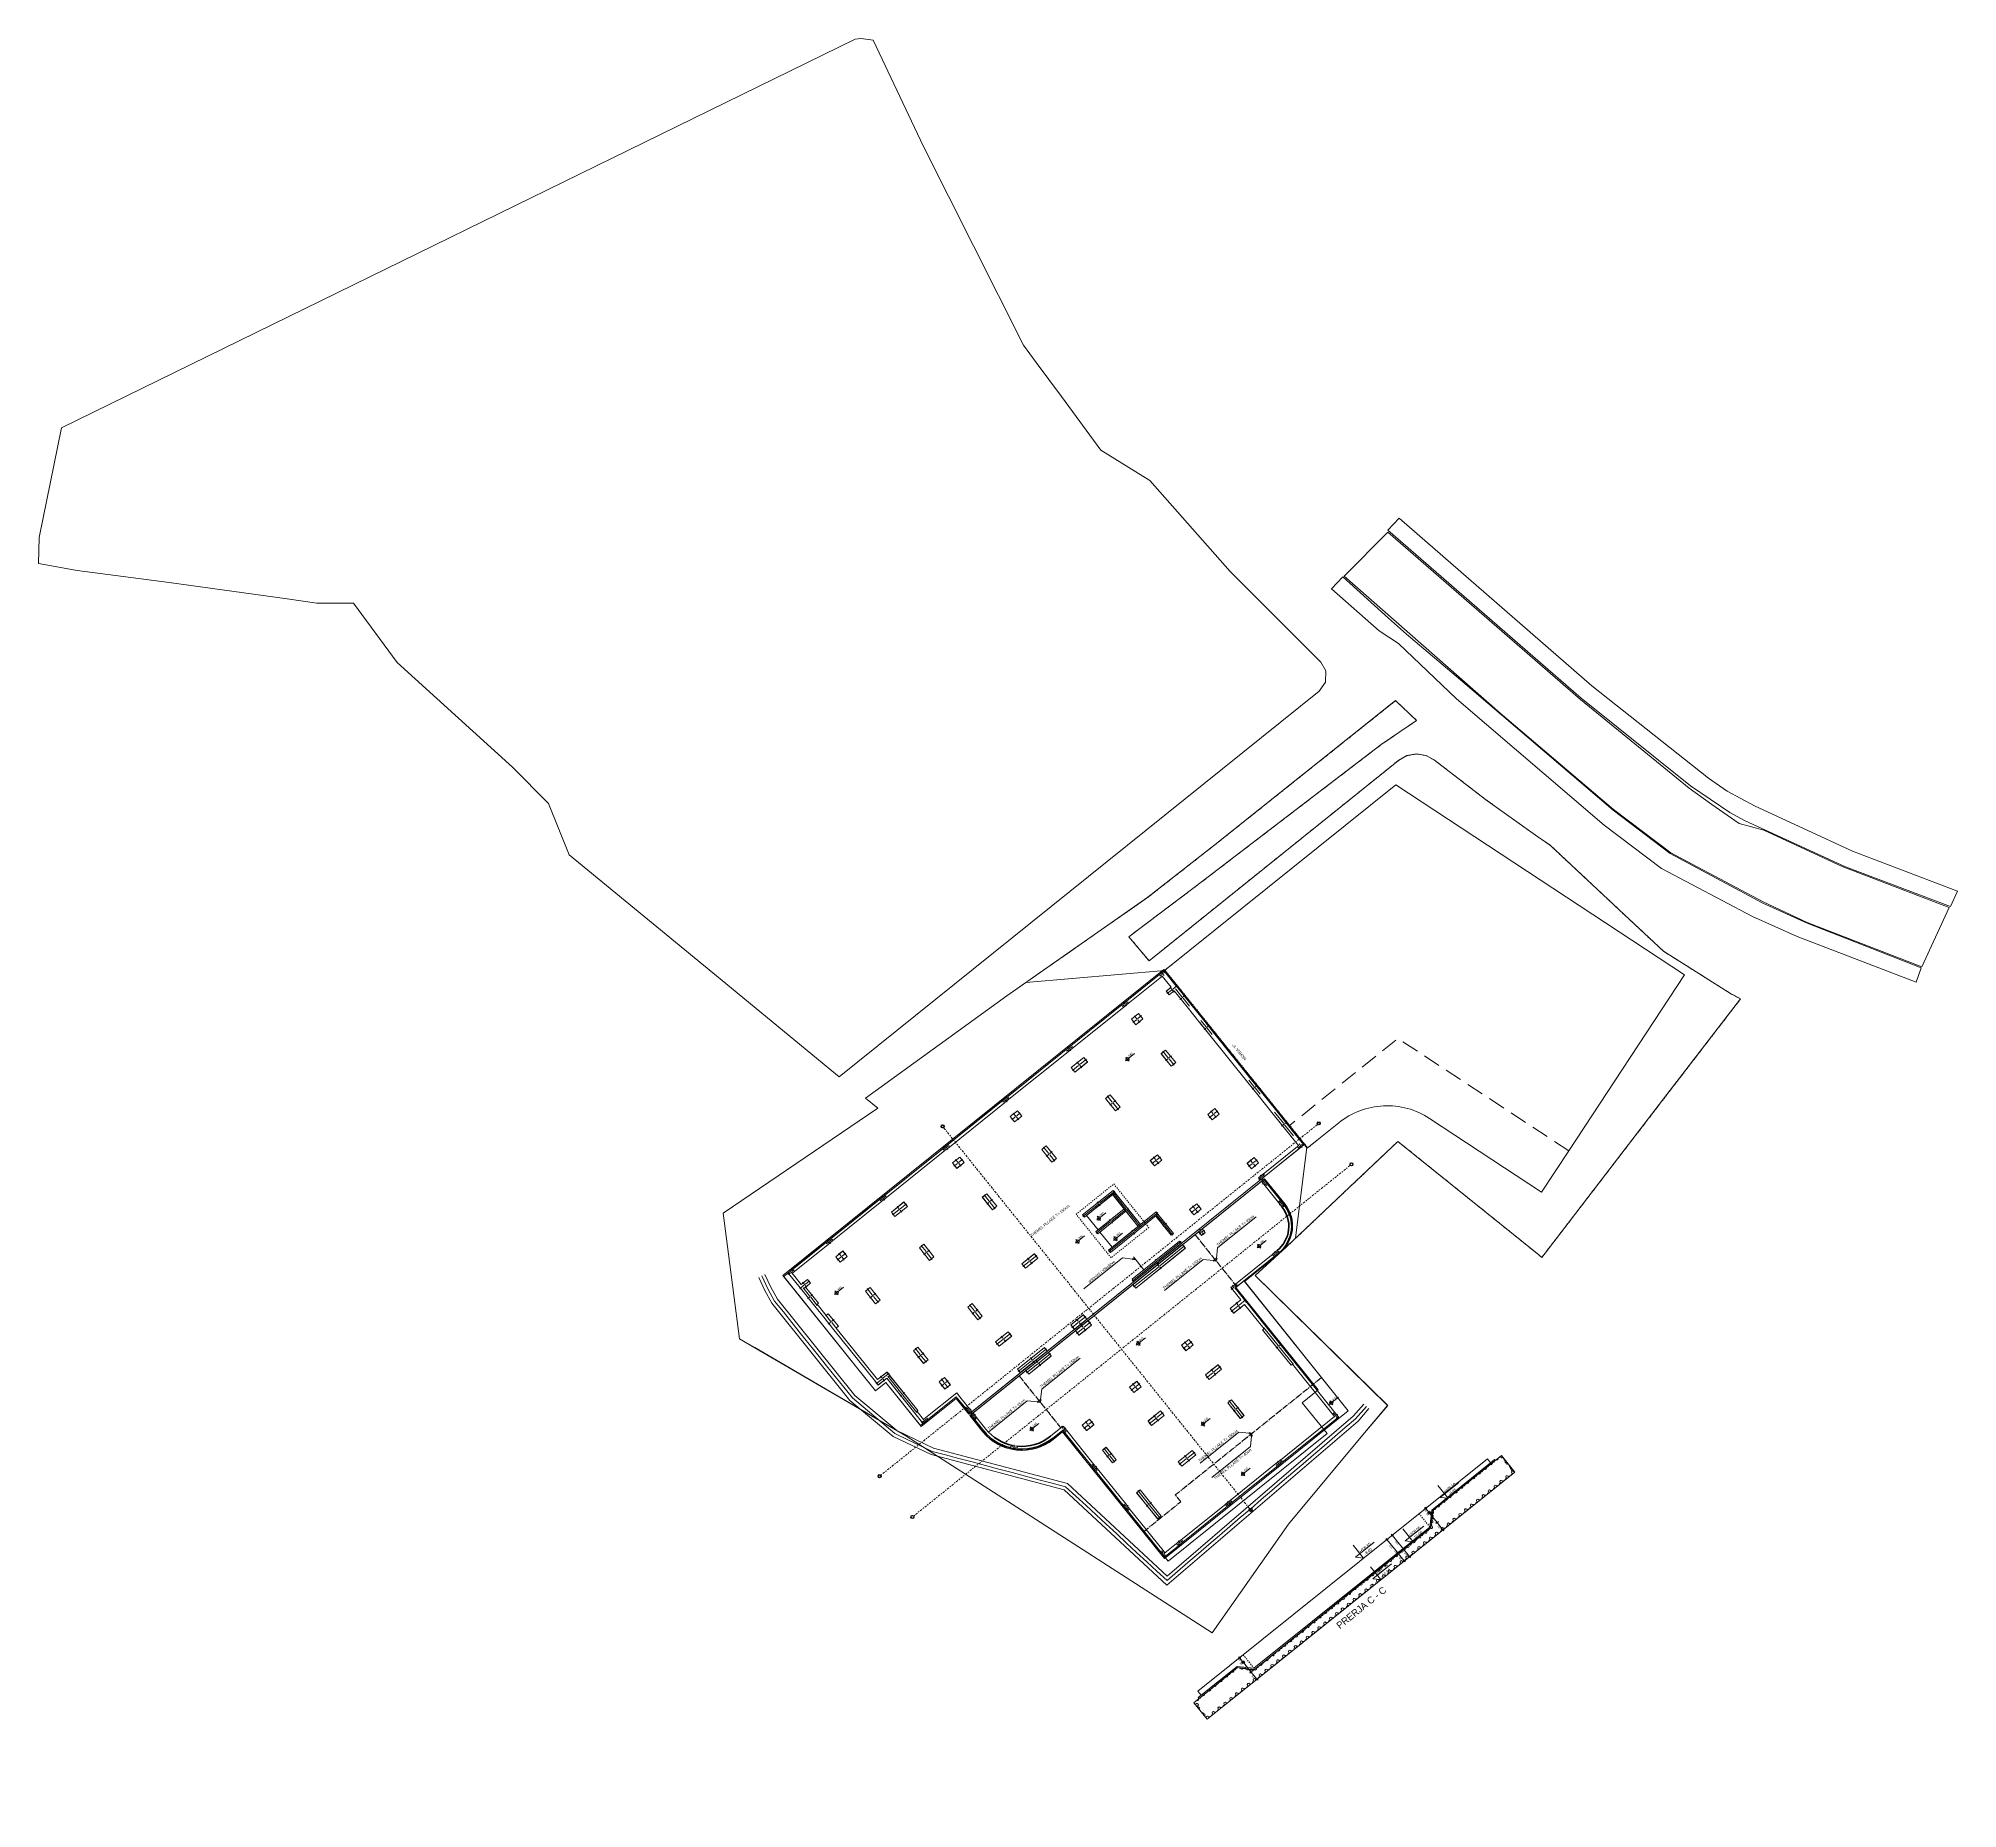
# Model space of a CAD drawing. Header units: metres. Extents: x 7511866 to 7512033, y 4692261 to 4692415.
import ezdxf

# ---------------------------------------------------------------- set-up
doc = ezdxf.new("R2010")
doc.units = ezdxf.units.M
doc.linetypes.add('DASHED', pattern=[0.75, 0.5, -0.25])
doc.linetypes.add('Dot & Dashed', pattern=[402.166657, 190.5, -105.833333, 0, -105.833324])
for name, color, linetype, lineweight in [('2D Drafting - General_Pen_No__101', 252, 'Continuous', 13), ('2D Drafting - General_Pen_No__11', 171, 'Continuous', 18), ('2D Drafting - General_Pen_No__31', 171, 'Continuous', 35), ('2D Drafting - General_Pen_No__75', 6, 'Continuous', 20), ('A - Dimensionimi_Pen_No__42', 8, 'Continuous', 25), ('A - Kati 1-11 polyline_Pen_No__11', 171, 'Continuous', 18), ('A - Muret_Pen_No__22', 8, 'Continuous', 35), ('A - Parcelat_Pen_No__101', 252, 'Continuous', 13), ('A - Pllaka meskatit_Pen_No__7', 7, 'Continuous', 35), ('A - Shtyllat_Pen_No__101', 252, 'Continuous', 13), ('A - Shtyllat_Pen_No__22', 8, 'Continuous', 35), ('Asfallt', 97, 'Continuous', 0), ('llg betimi themelet', 97, 'Continuous', 0), ('Parcela Baze', 7, 'Continuous', 0), ('pilotat ri betimi projekt pl', 14, 'Continuous', 0), ('projekt', 97, 'Continuous', 0), ('Themel pllaka o3 ferizaj', 30, 'Continuous', 0), ('trotuar', 155, 'Continuous', 0)]:
    doc.layers.add(name, color=color, linetype=linetype, lineweight=lineweight)
for name, color, linetype, lineweight, true_color in [('2D Drafting - General_Pen_No__115', 7, 'Continuous', 13, 0xff66ff), ('2D Drafting - General_Pen_No__176', 7, 'Continuous', 15, 0x93a0c6), ('2D Drafting - General_Pen_No__81', 7, 'Continuous', 20, 0x6a6a6a), ('2D Drafting - General_Pen_No__82', 7, 'Continuous', 20, 0xaaaaaa), ('A - Dimensionimi_Pen_No__102', 7, 'Continuous', 13, 0xcccccc), ('A - Dimensionimi_Pen_No__156', 7, 'Continuous', 20, 0x54689e), ('A - Dimensionimi_Pen_No__161', 7, 'Continuous', 13, 0x6a6a6a), ('A - Fill zone_Pen_No__102', 7, 'Continuous', 13, 0xcccccc), ('A - Parcelat_Pen_No__8', 7, 'Continuous', 35, 0xa80f02), ('Marker - Section_Pen_No__48', 7, 'Continuous', 25, 0xa80f02), ('Marker - Section_Pen_No__8', 7, 'Continuous', 35, 0xa80f02)]:
    doc.layers.add(name, color=color, linetype=linetype, lineweight=lineweight, true_color=true_color)
doc.layers.add('A - Dimensionimi', color=7, linetype='Continuous')
doc.styles.add('GENERATED_STYLE_1', font='GOTHIC.TTF')
doc.styles.add('GENERATED_STYLE_2', font='arial.ttf')
doc.dimstyles.new('GENERATED_STYLE__1', dxfattribs={"dimtxt": 162.000003, "dimasz": 136.8, "dimexe": 0.18, "dimexo": 100000, "dimgap": 0, "dimtad": 1, "dimdec": 0, "dimlfac": 0.1, "dimzin": 0, "dimdsep": 46, "dimtxsty": 'GENERATED_STYLE_2', "dimblk": 'ARROWHEAD_6', "dimblk1": 'ARROWHEAD_6', "dimblk2": 'ARROWHEAD_6', "dimcen": 0.09, "dimclrd": 256, "dimclre": 256, "dimclrt": 256, "dimadec": 0, "dimazin": 0, "dimtfac": 1, "dimtdec": 4, "dimtmove": 0, "dimatfit": 3, "dimfxl": 1, "dimtolj": 1, "dimtzin": 0, "dimarcsym": 0})
doc.dimstyles.new('GENERATED_STYLE__2', dxfattribs={"dimtxt": 162.000003, "dimasz": 136.8, "dimexe": 0.18, "dimexo": 100000, "dimgap": 0, "dimtad": 1, "dimdec": 0, "dimlfac": 0.1, "dimzin": 0, "dimdsep": 46, "dimtxsty": 'GENERATED_STYLE_2', "dimblk": 'ARROWHEAD_6', "dimblk1": 'ARROWHEAD_6', "dimblk2": 'ARROWHEAD_6', "dimcen": 0.09, "dimclrd": 256, "dimclre": 256, "dimclrt": 256, "dimadec": 0, "dimazin": 0, "dimtfac": 1, "dimtdec": 4, "dimtmove": 2, "dimatfit": 3, "dimfxl": 1, "dimtolj": 1, "dimtzin": 0, "dimarcsym": 0})

# ---------------------------------------------------------------- blocks, each defined once
blk = doc.blocks.new('*X1')
at = {"layer": 'A - Fill zone_Pen_No__102', "color": 254, "linetype": 'Continuous', "lineweight": 13, "true_color": 0xcccccc}
for centre, major_axis, start_param, end_param in [((194290, -111842), (0, 94.5), 2.7214846, 4.0306514), ((194184, -112007), (0, 84.3), 4.3011818, 5.1235962), ((194362, -112227), (0, 121), 1.8008433, 7.6239347), ((194279, -112409), (0, 56.6), 2.6496804, 6.7750976), ((194296, -112563), (0, 94.5), 2.6345693, 6.7902087), ((194191, -112728), (0, 84.3), 4.1198161, 5.3049619), ((194286, -113130), (0, 56.6), 2.495587, 6.9291909), ((194303, -113283), (0, 94.5), 2.543224, 6.881554), ((194198, -113448), (0, 84.3), 3.9781994, 5.4465785), ((194686, -111867), (0, 121), 1.8625052, 4.4206801), ((194944, -111842), (0, 94.5), 2.252534, 4.0306514), ((195341, -111867), (0, 121), 1.8625052, 4.4206801), ((195599, -111842), (0, 94.5), 2.252534, 4.0306514), ((195995, -111867), (0, 121), 1.8625052, 4.4206801), ((196254, -111842), (0, 94.5), 2.252534, 4.0306514), ((196650, -111867), (0, 121), 1.8625052, 4.4206801), ((196908, -111842), (0, 94.5), 2.252534, 4.0306514), ((197305, -111867), (0, 121), 1.8625052, 4.4206801), ((197563, -111842), (0, 94.5), 2.252534, 4.0306514), ((197959, -111867), (0, 121), 1.8625052, 4.4206801), ((198218, -111842), (0, 94.5), 2.252534, 4.0306514), ((198614, -111867), (0, 121), 1.8625052, 4.4206801), ((198872, -111842), (0, 94.5), 2.252534, 4.0306514), ((199301, -112042), (0, 49.6), 1.4758693, 3.3316858), ((199376, -112185), (0, 75.9), 0.5656386, 4.2419166), ((199599, -112227), (0, 121), 2.0589483, 2.7486069), ((199631, -112402), (0, 49.6), 0.9908028, 3.8167524), ((199707, -112545), (0, 75.9), 0.2466153, 4.5609399), ((199930, -112587), (0, 121), 1.6962063, 3.1113489), ((199962, -112763), (0, 49.6), 0.5437922, 4.263763), ((200037, -112905), (0, 75.9), 6.1142483, 11.2596775), ((200261, -112948), (0, 121), 1.4501791, 4.6810417), ((200519, -112923), (0, 94.5), 1.8769004, 4.4062849), ((200692, -112905), (0, 75.9), 2.2202108, 4.0629745), ((200915, -112948), (0, 121), 1.6021436, 4.6810417), ((201174, -112923), (0, 94.5), 1.8769004, 4.4062849), ((201347, -112905), (0, 75.9), 2.2202108, 4.0629745), ((201570, -112948), (0, 121), 1.6021436, 4.6810417), ((201828, -112923), (0, 94.5), 1.8769004, 4.4062849), ((202001, -112905), (0, 75.9), 2.2202108, 4.0629745), ((202225, -112948), (0, 121), 1.6021436, 4.6810417), ((202483, -112923), (0, 94.5), 1.8769004, 4.4062849), ((202656, -112905), (0, 75.9), 2.2202108, 4.0629745), ((202879, -112948), (0, 121), 1.6021436, 4.6810417), ((203138, -112923), (0, 94.5), 1.8769004, 4.4062849), ((203311, -112905), (0, 75.9), 2.2202108, 4.0629745), ((203534, -112948), (0, 121), 1.6021436, 4.6810417), ((203792, -112923), (0, 94.5), 1.8769004, 4.4062849), ((203965, -112905), (0, 75.9), 2.2202108, 4.0629745), ((204189, -112948), (0, 121), 1.6021436, 4.6810417), ((204447, -112923), (0, 94.5), 1.8769004, 4.4062849), ((204620, -112905), (0, 75.9), 2.2202108, 4.0629745), ((204843, -112948), (0, 121), 1.6021436, 4.6810417), ((205102, -112923), (0, 94.5), 1.8769004, 4.4062849), ((205275, -112905), (0, 75.9), 2.2202108, 4.0629745), ((205498, -112948), (0, 121), 1.6021436, 4.6810417), ((205756, -112923), (0, 94.5), 1.8769004, 4.4062849), ((205929, -112905), (0, 75.9), 2.2202108, 4.0629745), ((206153, -112948), (0, 121), 1.6021436, 4.6810417), ((206411, -112923), (0, 94.5), 1.8769004, 4.4062849), ((206584, -112905), (0, 75.9), 2.2202108, 4.0629745), ((206807, -112948), (0, 121), 1.6021436, 4.6810417), ((207066, -112923), (0, 94.5), 1.8769004, 4.4062849), ((207239, -112905), (0, 75.9), 2.2202108, 4.0629745), ((207462, -112948), (0, 121), 1.6021436, 4.6810417), ((207720, -112923), (0, 94.5), 1.8769004, 4.4062849), ((207893, -112905), (0, 75.9), 2.2202108, 4.0629745), ((208117, -112948), (0, 121), 1.6021436, 4.6810417), ((208375, -112923), (0, 94.5), 1.8769004, 4.4062849), ((208548, -112905), (0, 75.9), 2.2202108, 4.0629745), ((208771, -112948), (0, 121), 1.6021436, 4.6810417), ((209030, -112923), (0, 94.5), 1.8769004, 4.4062849), ((209203, -112905), (0, 75.9), 2.2202108, 4.0629745), ((209426, -112948), (0, 121), 1.6021436, 4.6810417), ((209684, -112923), (0, 94.5), 1.8769004, 4.4062849), ((209857, -112905), (0, 75.9), 2.2202108, 4.0629745), ((210081, -112948), (0, 121), 1.6021436, 4.6810417), ((210339, -112923), (0, 94.5), 1.8769004, 4.4062849), ((210512, -112905), (0, 75.9), 2.2202108, 4.0629745), ((210735, -112948), (0, 121), 1.6021436, 4.6810417), ((210994, -112923), (0, 94.5), 1.8769004, 4.4062849), ((211167, -112905), (0, 75.9), 2.2202108, 4.0629745), ((211390, -112948), (0, 121), 1.6021436, 4.6810417), ((211649, -112923), (0, 94.5), 1.8769004, 4.4062849), ((211821, -112905), (0, 75.9), 2.2202108, 4.0629745), ((212045, -112948), (0, 121), 1.6021436, 4.6810417), ((212303, -112923), (0, 94.5), 1.8769004, 4.4062849), ((212476, -112905), (0, 75.9), 2.2202108, 4.0629745), ((212699, -112948), (0, 121), 1.6021436, 4.6810417), ((212958, -112923), (0, 94.5), 1.8769004, 4.4062849), ((213131, -112905), (0, 75.9), 2.2202108, 4.0629745), ((213354, -112948), (0, 121), 1.6021436, 4.6810417), ((213613, -112923), (0, 94.5), 1.8769004, 4.4062849), ((213785, -112905), (0, 75.9), 2.2202108, 4.0629745), ((214009, -112948), (0, 121), 1.6021436, 4.6810417), ((214267, -112923), (0, 94.5), 1.8769004, 4.4062849), ((214440, -112905), (0, 75.9), 2.2202108, 4.0629745), ((214663, -112948), (0, 121), 1.6021436, 4.6810417), ((214922, -112923), (0, 94.5), 1.8769004, 4.4062849), ((215095, -112905), (0, 75.9), 2.2202108, 4.0629745), ((215318, -112948), (0, 121), 1.6021436, 4.6810417), ((215577, -112923), (0, 94.5), 1.8769004, 4.4062849), ((215749, -112905), (0, 75.9), 2.2202108, 4.0629745), ((215973, -112948), (0, 121), 1.6021436, 4.6810417), ((216231, -112923), (0, 94.5), 1.8769004, 4.4062849), ((216404, -112905), (0, 75.9), 2.2202108, 4.0629745), ((216627, -112948), (0, 121), 1.6021436, 4.6810417), ((216886, -112923), (0, 94.5), 1.8769004, 4.4062849), ((217059, -112905), (0, 75.9), 2.2202108, 4.0629745), ((217282, -112948), (0, 121), 1.6021436, 4.6810417), ((217541, -112923), (0, 94.5), 1.8769004, 4.4062849), ((217713, -112905), (0, 75.9), 2.2202108, 4.0629745), ((217937, -112948), (0, 121), 1.6021436, 4.6810417), ((218195, -112923), (0, 94.5), 1.8769004, 4.4062849), ((218368, -112905), (0, 75.9), 2.2202108, 4.0629745), ((218592, -112948), (0, 121), 1.6021436, 4.6810417), ((218850, -112923), (0, 94.5), 1.8769004, 4.4062849), ((219023, -112905), (0, 75.9), 2.2202108, 4.0629745), ((219246, -112948), (0, 121), 1.6021436, 4.6810417), ((219505, -112923), (0, 94.5), 1.8769004, 4.4062849), ((219677, -112905), (0, 75.9), 2.2202108, 4.0629745), ((219901, -112948), (0, 121), 1.6021436, 5.7257835), ((220000, -112732), (0, 93.7), 2.9164783, 4.8423371), ((220225, -112587), (0, 121), 2.2584196, 5.5003959), ((220324, -112372), (0, 93.7), 3.3405128, 4.4183027), ((220466, -112409), (0, 56.6), 1.1036972, 6.6551183), ((220549, -112227), (0, 121), 2.4812305, 5.277585), ((220790, -112049), (0, 56.6), 1.8321809, 5.9266345), ((220873, -111867), (0, 121), 2.7132612, 4.4206801), ((221131, -111842), (0, 94.5), 2.252534, 4.0306514), ((221528, -111867), (0, 121), 1.8625052, 4.4206801), ((221786, -111842), (0, 94.5), 2.252534, 4.0306514), ((222182, -111867), (0, 121), 1.8625052, 4.4206801), ((222441, -111842), (0, 94.5), 2.252534, 4.0306514), ((222837, -111867), (0, 121), 1.8625052, 4.4206801), ((223095, -111842), (0, 94.5), 2.252534, 4.0306514), ((223492, -111867), (0, 121), 1.8625052, 4.4206801), ((223750, -111842), (0, 94.5), 2.252534, 4.0306514), ((224146, -111867), (0, 121), 1.8625052, 4.4206801), ((224405, -111842), (0, 94.5), 2.252534, 4.0306514), ((224801, -111867), (0, 121), 1.8625052, 4.4206801), ((225059, -111842), (0, 94.5), 2.252534, 4.0306514), ((225456, -111867), (0, 121), 1.8625052, 4.4206801), ((225714, -111842), (0, 94.5), 2.252534, 4.0306514), ((226110, -111867), (0, 121), 1.8625052, 4.4206801), ((226369, -111842), (0, 94.5), 2.252534, 4.0306514), ((226765, -111867), (0, 121), 1.8625052, 4.4206801), ((227023, -111842), (0, 94.5), 2.252534, 4.0306514), ((227420, -111867), (0, 121), 1.8625052, 4.4206801), ((227678, -111842), (0, 94.5), 2.252534, 4.0306514), ((228074, -111867), (0, 121), 1.8625052, 4.4206801), ((228333, -111842), (0, 94.5), 2.252534, 4.0306514), ((228504, -112011), (0, 93.7), 5.6688517, 10.0391116), ((228510, -112732), (0, 93.7), 5.7618438, 9.9461194), ((228517, -113453), (0, 93.7), 5.8500997, 9.8578636), ((228512, -112545), (0, 75.9), 5.6549294, 10.0530339), ((228519, -113266), (0, 75.9), 5.769868, 9.9380953), ((228558, -112367), (0, 84.3), 0.0696486, 3.071944), ((228565, -113088), (0, 84.3), 0.1573736, 2.984219), ((194375, -113668), (0, 121), 3.9569829, 8.6093877), ((194528, -113809), (0, 84.3), 5.4607177, 7.1056529), ((194805, -113813), (0, 93.7), 5.4302979, 7.1360727), ((195030, -113668), (0, 121), 3.9569829, 8.6093877), ((195183, -113809), (0, 84.3), 5.4607177, 7.1056529), ((195459, -113813), (0, 93.7), 5.4302979, 7.1360727), ((195685, -113668), (0, 121), 3.9569829, 8.6093877), ((195838, -113809), (0, 84.3), 5.4607177, 7.1056529), ((196114, -113813), (0, 93.7), 5.4302979, 7.1360727), ((196339, -113668), (0, 121), 3.9569829, 8.6093877), ((196492, -113809), (0, 84.3), 5.4607177, 7.1056529), ((196769, -113813), (0, 93.7), 5.4302979, 7.1360727), ((196994, -113668), (0, 121), 3.9569829, 8.6093877), ((197147, -113809), (0, 84.3), 5.4607177, 7.1056529), ((197423, -113813), (0, 93.7), 5.4302979, 7.1360727), ((197649, -113668), (0, 121), 3.9569829, 8.6093877), ((197802, -113809), (0, 84.3), 5.4607177, 7.1056529), ((198078, -113813), (0, 93.7), 5.4302979, 7.1360727), ((198303, -113668), (0, 121), 3.9569829, 8.6093877), ((198456, -113809), (0, 84.3), 5.4607177, 7.1056529), ((198733, -113813), (0, 93.7), 5.4302979, 7.1360727), ((198958, -113668), (0, 121), 3.9569829, 8.6093877), ((199111, -113809), (0, 84.3), 5.4607177, 7.1056529), ((199387, -113813), (0, 93.7), 5.4302979, 7.1360727), ((199613, -113668), (0, 121), 3.9569829, 8.6093877), ((199766, -113809), (0, 84.3), 5.4607177, 7.1056529), ((200042, -113813), (0, 93.7), 5.4302979, 7.1360727), ((200267, -113668), (0, 121), 3.9569829, 8.6093877), ((200421, -113809), (0, 84.3), 5.4607177, 7.1056529), ((200697, -113813), (0, 93.7), 5.4302979, 7.1360727), ((200922, -113668), (0, 121), 3.9569829, 8.6093877), ((201075, -113809), (0, 84.3), 5.4607177, 7.1056529), ((201351, -113813), (0, 93.7), 5.4302979, 7.1360727), ((201577, -113668), (0, 121), 3.9569829, 8.6093877), ((201730, -113809), (0, 84.3), 5.4607177, 7.1056529), ((202006, -113813), (0, 93.7), 5.4302979, 7.1360727), ((202231, -113668), (0, 121), 3.9569829, 8.6093877), ((202385, -113809), (0, 84.3), 5.4607177, 7.1056529), ((202661, -113813), (0, 93.7), 5.4302979, 7.1360727), ((202886, -113668), (0, 121), 3.9569829, 8.6093877), ((203039, -113809), (0, 84.3), 5.4607177, 7.1056529), ((203315, -113813), (0, 93.7), 5.4302979, 7.1360727), ((203541, -113668), (0, 121), 3.9569829, 8.6093877), ((203694, -113809), (0, 84.3), 5.4607177, 7.1056529), ((203970, -113813), (0, 93.7), 5.4302979, 7.1360727), ((204195, -113668), (0, 121), 3.9569829, 8.6093877), ((204349, -113809), (0, 84.3), 5.4607177, 7.1056529), ((204625, -113813), (0, 93.7), 5.4302979, 7.1360727), ((204850, -113668), (0, 121), 3.9569829, 8.6093877), ((205003, -113809), (0, 84.3), 5.4607177, 7.1056529), ((205279, -113813), (0, 93.7), 5.4302979, 7.1360727), ((205505, -113668), (0, 121), 3.9569829, 8.6093877), ((205658, -113809), (0, 84.3), 5.4607177, 7.1056529), ((205934, -113813), (0, 93.7), 5.4302979, 7.1360727), ((206159, -113668), (0, 121), 3.9569829, 8.6093877), ((206313, -113809), (0, 84.3), 5.4607177, 7.1056529), ((206589, -113813), (0, 93.7), 5.4302979, 7.1360727), ((206814, -113668), (0, 121), 3.9569829, 8.6093877), ((206967, -113809), (0, 84.3), 5.4607177, 7.1056529), ((207243, -113813), (0, 93.7), 5.4302979, 7.1360727), ((207469, -113668), (0, 121), 3.9569829, 8.6093877), ((207622, -113809), (0, 84.3), 5.4607177, 7.1056529), ((207898, -113813), (0, 93.7), 5.4302979, 7.1360727), ((208123, -113668), (0, 121), 3.9569829, 8.6093877), ((208277, -113809), (0, 84.3), 5.4607177, 7.1056529), ((208553, -113813), (0, 93.7), 5.4302979, 7.1360727), ((208778, -113668), (0, 121), 3.9569829, 8.6093877), ((208931, -113809), (0, 84.3), 5.4607177, 7.1056529), ((209208, -113813), (0, 93.7), 5.4302979, 7.1360727), ((209433, -113668), (0, 121), 3.9569829, 8.6093877), ((209586, -113809), (0, 84.3), 5.4607177, 7.1056529), ((209862, -113813), (0, 93.7), 5.4302979, 7.1360727), ((210087, -113668), (0, 121), 3.9569829, 8.6093877), ((210241, -113809), (0, 84.3), 5.4607177, 7.1056529), ((210517, -113813), (0, 93.7), 5.4302979, 7.1360727), ((210742, -113668), (0, 121), 3.9569829, 8.6093877), ((210895, -113809), (0, 84.3), 5.4607177, 7.1056529), ((211172, -113813), (0, 93.7), 5.4302979, 7.1360727), ((211397, -113668), (0, 121), 3.9569829, 8.6093877), ((211550, -113809), (0, 84.3), 5.4607177, 7.1056529), ((211826, -113813), (0, 93.7), 5.4302979, 7.1360727), ((212051, -113668), (0, 121), 3.9569829, 8.6093877), ((212205, -113809), (0, 84.3), 5.4607177, 7.1056529), ((212481, -113813), (0, 93.7), 5.4302979, 7.1360727), ((212706, -113668), (0, 121), 3.9569829, 8.6093877), ((212859, -113809), (0, 84.3), 5.4607177, 7.1056529), ((213136, -113813), (0, 93.7), 5.4302979, 7.1360727), ((213361, -113668), (0, 121), 3.9569829, 8.6093877), ((213514, -113809), (0, 84.3), 5.4607177, 7.1056529), ((213790, -113813), (0, 93.7), 5.4302979, 7.1360727), ((214015, -113668), (0, 121), 3.9569829, 8.6093877), ((214169, -113809), (0, 84.3), 5.4607177, 7.1056529), ((214445, -113813), (0, 93.7), 5.4302979, 7.1360727), ((214670, -113668), (0, 121), 3.9569829, 8.6093877), ((214823, -113809), (0, 84.3), 5.4607177, 7.1056529), ((215100, -113813), (0, 93.7), 5.4302979, 7.1360727), ((215325, -113668), (0, 121), 3.9569829, 8.6093877), ((215478, -113809), (0, 84.3), 5.4607177, 7.1056529), ((215754, -113813), (0, 93.7), 5.4302979, 7.1360727), ((215979, -113668), (0, 121), 3.9569829, 8.6093877), ((216133, -113809), (0, 84.3), 5.4607177, 7.1056529), ((216409, -113813), (0, 93.7), 5.4302979, 7.1360727), ((216634, -113668), (0, 121), 3.9569829, 8.6093877), ((216787, -113809), (0, 84.3), 5.4607177, 7.1056529), ((217064, -113813), (0, 93.7), 5.4302979, 7.1360727), ((217289, -113668), (0, 121), 3.9569829, 8.6093877), ((217442, -113809), (0, 84.3), 5.4607177, 7.1056529), ((217718, -113813), (0, 93.7), 5.4302979, 7.1360727), ((217944, -113668), (0, 121), 3.9569829, 8.6093877), ((218097, -113809), (0, 84.3), 5.4607177, 7.1056529), ((218373, -113813), (0, 93.7), 5.4302979, 7.1360727), ((218598, -113668), (0, 121), 3.9569829, 8.6093877), ((218751, -113809), (0, 84.3), 5.4607177, 7.1056529), ((219028, -113813), (0, 93.7), 5.4302979, 7.1360727), ((219253, -113668), (0, 121), 3.9569829, 8.6093877), ((219406, -113809), (0, 84.3), 5.4607177, 7.1056529), ((219682, -113813), (0, 93.7), 5.4302979, 7.1360727), ((219908, -113668), (0, 121), 3.9569829, 8.6093877), ((220061, -113809), (0, 84.3), 5.4607177, 7.1056529), ((220337, -113813), (0, 93.7), 5.4302979, 7.1360727), ((220562, -113668), (0, 121), 3.9569829, 8.6093877), ((220715, -113809), (0, 84.3), 5.4607177, 7.1056529), ((220992, -113813), (0, 93.7), 5.4302979, 7.1360727), ((221217, -113668), (0, 121), 3.9569829, 8.6093877), ((221370, -113809), (0, 84.3), 5.4607177, 7.1056529), ((221646, -113813), (0, 93.7), 5.4302979, 7.1360727), ((221872, -113668), (0, 121), 3.9569829, 8.6093877), ((222025, -113809), (0, 84.3), 5.4607177, 7.1056529), ((222301, -113813), (0, 93.7), 5.4302979, 7.1360727), ((222526, -113668), (0, 121), 3.9569829, 8.6093877), ((222679, -113809), (0, 84.3), 5.4607177, 7.1056529), ((222956, -113813), (0, 93.7), 5.4302979, 7.1360727), ((223181, -113668), (0, 121), 3.9569829, 8.6093877), ((223334, -113809), (0, 84.3), 5.4607177, 7.1056529), ((223610, -113813), (0, 93.7), 5.4302979, 7.1360727), ((223836, -113668), (0, 121), 3.9569829, 8.6093877), ((223989, -113809), (0, 84.3), 5.4607177, 7.1056529), ((224265, -113813), (0, 93.7), 5.4302979, 7.1360727), ((224490, -113668), (0, 121), 3.9569829, 8.6093877), ((224643, -113809), (0, 84.3), 5.4607177, 7.1056529), ((224920, -113813), (0, 93.7), 5.4302979, 7.1360727), ((225145, -113668), (0, 121), 3.9569829, 8.6093877), ((225298, -113809), (0, 84.3), 5.4607177, 7.1056529), ((225574, -113813), (0, 93.7), 5.4302979, 7.1360727), ((225800, -113668), (0, 121), 3.9569829, 8.6093877), ((225953, -113809), (0, 84.3), 5.4607177, 7.1056529), ((226229, -113813), (0, 93.7), 5.4302979, 7.1360727), ((226454, -113668), (0, 121), 3.9569829, 8.6093877), ((226607, -113809), (0, 84.3), 5.4607177, 7.1056529), ((226884, -113813), (0, 93.7), 5.4302979, 7.1360727), ((227109, -113668), (0, 121), 3.9569829, 8.6093877), ((227262, -113809), (0, 84.3), 5.4607177, 7.1056529), ((227538, -113813), (0, 93.7), 5.4302979, 7.1360727), ((227764, -113668), (0, 121), 3.9569829, 8.6093877), ((227917, -113809), (0, 84.3), 5.4607177, 7.1056529), ((228193, -113813), (0, 93.7), 5.4302979, 7.1360727), ((228418, -113668), (0, 121), 3.9569829, 8.6093877), ((228571, -113809), (0, 84.3), 0.2463412, 0.8224676)]:
    blk.add_ellipse(centre, major_axis=major_axis, ratio=0.9090909, start_param=start_param, end_param=end_param, dxfattribs=at)
blk = doc.blocks.new('*D2')
at = {"layer": 'A - Dimensionimi_Pen_No__102', "color": 254, "linetype": 'Continuous', "lineweight": 13, "true_color": 0xcccccc, "transparency": 16777216}
for p, q in [((216365, -112951), (216095, -112951)), ((216230, -113751), (216230, -112951)), ((216365, -113751), (216095, -113751)), ((216230, -113859), (216230, -113751))]:
    blk.add_line(p, q, dxfattribs=at)
at = {"layer": 'A - Dimensionimi_Pen_No__42', "color": 8, "linetype": 'Continuous', "lineweight": 25, "transparency": 16777216}
for p, q in [((216158, -112879), (216302, -113023)), ((216158, -113679), (216302, -113823))]:
    blk.add_line(p, q, dxfattribs=at)
at = {"layer": 'A - Dimensionimi_Pen_No__161', "color": 251, "lineweight": 13, "true_color": 0x6a6a6a, "transparency": 16777216, "insert": (216198, -113474), "char_height": 162, "attachment_point": 7, "rotation": 90, "style": 'GENERATED_STYLE_2'}
blk.add_mtext('\\A1;80', dxfattribs=at)
blk = doc.blocks.new('ARROWHEAD_6')
at = {"color": 0, "linetype": 'Continuous', "lineweight": 0}
for p, q in [((0, 0), (-1, 0)), ((-0.5, -0.5), (0.5, 0.5))]:
    blk.add_line(p, q, dxfattribs=at)
blk = doc.blocks.new('*D4')
at = {"layer": 'A - Dimensionimi_Pen_No__102', "color": 254, "linetype": 'Continuous', "lineweight": 13, "true_color": 0xcccccc, "transparency": 16777216}
for p, q in [((216365, -112851), (216095, -112851)), ((216365, -112951), (216095, -112951)), ((216230, -112951), (216230, -112851))]:
    blk.add_line(p, q, dxfattribs=at)
at = {"layer": 'A - Dimensionimi_Pen_No__42', "color": 8, "linetype": 'Continuous', "lineweight": 25, "transparency": 16777216}
for p, q in [((216158, -112779), (216302, -112923)), ((216158, -112879), (216302, -113023))]:
    blk.add_line(p, q, dxfattribs=at)
blk = doc.blocks.new('*D5')
at = {"layer": 'A - Dimensionimi_Pen_No__102', "color": 254, "linetype": 'Continuous', "lineweight": 13, "true_color": 0xcccccc, "transparency": 16777216}
for p, q in [((216365, -111351), (216095, -111351)), ((216230, -111351), (216230, -111243)), ((216230, -112851), (216230, -111351)), ((216365, -112851), (216095, -112851))]:
    blk.add_line(p, q, dxfattribs=at)
at = {"layer": 'A - Dimensionimi_Pen_No__42', "color": 8, "linetype": 'Continuous', "lineweight": 25, "transparency": 16777216}
for p, q in [((216302, -111423), (216158, -111279)), ((216158, -112779), (216302, -112923))]:
    blk.add_line(p, q, dxfattribs=at)
at = {"layer": 'A - Dimensionimi_Pen_No__161', "color": 251, "lineweight": 13, "true_color": 0x6a6a6a, "transparency": 16777216, "char_height": 162, "attachment_point": 7, "rotation": 90, "style": 'GENERATED_STYLE_2'}
for s, insert in [('\\A1;150', (216198, -112286)), ('\\A1;10', (216198, -112779))]:
    blk.add_mtext(s, dxfattribs=dict(at, insert=insert))
blk = doc.blocks.new('*D6')
at = {"layer": 'A - Dimensionimi_Pen_No__102', "color": 254, "linetype": 'Continuous', "lineweight": 13, "true_color": 0xcccccc, "transparency": 16777216}
for p, q in [((216965, -112951), (216695, -112951)), ((216830, -113751), (216830, -112951)), ((216965, -113751), (216695, -113751)), ((216830, -113859), (216830, -113751))]:
    blk.add_line(p, q, dxfattribs=at)
at = {"layer": 'A - Dimensionimi_Pen_No__42', "color": 8, "linetype": 'Continuous', "lineweight": 25, "transparency": 16777216}
for p, q in [((216758, -112879), (216902, -113023)), ((216758, -113679), (216902, -113823))]:
    blk.add_line(p, q, dxfattribs=at)
at = {"layer": 'A - Dimensionimi_Pen_No__161', "color": 251, "lineweight": 13, "true_color": 0x6a6a6a, "transparency": 16777216, "insert": (216798, -113474), "char_height": 162, "attachment_point": 7, "rotation": 90, "style": 'GENERATED_STYLE_2'}
blk.add_mtext('\\A1;80', dxfattribs=at)
blk = doc.blocks.new('*D7')
at = {"layer": 'A - Dimensionimi_Pen_No__102', "color": 254, "linetype": 'Continuous', "lineweight": 13, "true_color": 0xcccccc, "transparency": 16777216}
for p, q in [((216965, -111351), (216695, -111351)), ((216830, -111351), (216830, -111243)), ((216830, -112951), (216830, -111351)), ((216965, -112951), (216695, -112951))]:
    blk.add_line(p, q, dxfattribs=at)
at = {"layer": 'A - Dimensionimi_Pen_No__42', "color": 8, "linetype": 'Continuous', "lineweight": 25, "transparency": 16777216}
for p, q in [((216902, -111423), (216758, -111279)), ((216758, -112879), (216902, -113023))]:
    blk.add_line(p, q, dxfattribs=at)
at = {"layer": 'A - Dimensionimi_Pen_No__161', "color": 251, "lineweight": 13, "true_color": 0x6a6a6a, "transparency": 16777216, "insert": (216798, -112336), "char_height": 162, "attachment_point": 7, "rotation": 90, "style": 'GENERATED_STYLE_2'}
blk.add_mtext('\\A1;160', dxfattribs=at)
blk = doc.blocks.new('*D8')
at = {"layer": 'A - Dimensionimi_Pen_No__102', "color": 254, "linetype": 'Continuous', "lineweight": 13, "true_color": 0xcccccc, "transparency": 16777216}
for p, q in [((220680, -112951), (220410, -112951)), ((220545, -113751), (220545, -112951)), ((220680, -113751), (220410, -113751)), ((220545, -113859), (220545, -113751))]:
    blk.add_line(p, q, dxfattribs=at)
at = {"layer": 'A - Dimensionimi_Pen_No__42', "color": 8, "linetype": 'Continuous', "lineweight": 25, "transparency": 16777216}
for p, q in [((220473, -112879), (220617, -113023)), ((220473, -113679), (220617, -113823))]:
    blk.add_line(p, q, dxfattribs=at)
at = {"layer": 'A - Dimensionimi_Pen_No__161', "color": 251, "lineweight": 13, "true_color": 0x6a6a6a, "transparency": 16777216, "insert": (220513, -113474), "char_height": 162, "attachment_point": 7, "rotation": 90, "style": 'GENERATED_STYLE_2'}
blk.add_mtext('\\A1;80', dxfattribs=at)
blk = doc.blocks.new('*D9')
at = {"layer": 'A - Dimensionimi_Pen_No__102', "color": 254, "linetype": 'Continuous', "lineweight": 13, "true_color": 0xcccccc, "transparency": 16777216}
for p, q in [((220680, -111901), (220410, -111901)), ((220680, -112951), (220410, -112951)), ((220545, -112951), (220545, -111901))]:
    blk.add_line(p, q, dxfattribs=at)
at = {"layer": 'A - Dimensionimi_Pen_No__42', "color": 8, "linetype": 'Continuous', "lineweight": 25, "transparency": 16777216}
for p, q in [((220473, -111829), (220617, -111973)), ((220473, -112879), (220617, -113023))]:
    blk.add_line(p, q, dxfattribs=at)
at = {"layer": 'A - Dimensionimi_Pen_No__161', "color": 251, "lineweight": 13, "true_color": 0x6a6a6a, "transparency": 16777216, "char_height": 162, "attachment_point": 7, "rotation": 90, "style": 'GENERATED_STYLE_2'}
for s, insert in [('\\A1;10', (220401, -111974)), ('\\A1;105', (220513, -112611))]:
    blk.add_mtext(s, dxfattribs=dict(at, insert=insert))
blk = doc.blocks.new('*D10')
at = {"layer": 'A - Dimensionimi_Pen_No__102', "color": 254, "linetype": 'Continuous', "lineweight": 13, "true_color": 0xcccccc, "transparency": 16777216}
for p, q in [((220680, -111801), (220410, -111801)), ((220680, -111901), (220410, -111901)), ((220545, -111901), (220545, -111801))]:
    blk.add_line(p, q, dxfattribs=at)
at = {"layer": 'A - Dimensionimi_Pen_No__42', "color": 8, "linetype": 'Continuous', "lineweight": 25, "transparency": 16777216}
for p, q in [((220473, -111729), (220617, -111873)), ((220473, -111829), (220617, -111973))]:
    blk.add_line(p, q, dxfattribs=at)
blk = doc.blocks.new('*D11')
at = {"layer": 'A - Dimensionimi_Pen_No__102', "color": 254, "linetype": 'Continuous', "lineweight": 13, "true_color": 0xcccccc, "transparency": 16777216}
for p, q in [((220680, -111351), (220410, -111351)), ((220545, -111351), (220545, -111243)), ((220545, -111801), (220545, -111351)), ((220680, -111801), (220410, -111801))]:
    blk.add_line(p, q, dxfattribs=at)
at = {"layer": 'A - Dimensionimi_Pen_No__42', "color": 8, "linetype": 'Continuous', "lineweight": 25, "transparency": 16777216}
for p, q in [((220617, -111423), (220473, -111279)), ((220473, -111729), (220617, -111873))]:
    blk.add_line(p, q, dxfattribs=at)
at = {"layer": 'A - Dimensionimi_Pen_No__161', "color": 251, "lineweight": 13, "true_color": 0x6a6a6a, "transparency": 16777216, "insert": (220513, -111615), "char_height": 162, "attachment_point": 7, "rotation": 90, "style": 'GENERATED_STYLE_2'}
blk.add_mtext('\\A1;45', dxfattribs=at)
blk = doc.blocks.new('*D12')
at = {"layer": 'A - Dimensionimi_Pen_No__102', "color": 254, "linetype": 'Continuous', "lineweight": 13, "true_color": 0xcccccc, "transparency": 16777216}
for p, q in [((199944, -112951), (199674, -112951)), ((199809, -113751), (199809, -112951)), ((199944, -113751), (199674, -113751)), ((199809, -113859), (199809, -113751))]:
    blk.add_line(p, q, dxfattribs=at)
at = {"layer": 'A - Dimensionimi_Pen_No__42', "color": 8, "linetype": 'Continuous', "lineweight": 25, "transparency": 16777216}
for p, q in [((199737, -112879), (199881, -113023)), ((199737, -113679), (199881, -113823))]:
    blk.add_line(p, q, dxfattribs=at)
at = {"layer": 'A - Dimensionimi_Pen_No__161', "color": 251, "lineweight": 13, "true_color": 0x6a6a6a, "transparency": 16777216, "insert": (199777, -113474), "char_height": 162, "attachment_point": 7, "rotation": 90, "style": 'GENERATED_STYLE_2'}
blk.add_mtext('\\A1;80', dxfattribs=at)
blk = doc.blocks.new('*D13')
at = {"layer": 'A - Dimensionimi_Pen_No__102', "color": 254, "linetype": 'Continuous', "lineweight": 13, "true_color": 0xcccccc, "transparency": 16777216}
for p, q in [((199944, -111901), (199674, -111901)), ((199944, -112951), (199674, -112951)), ((199809, -112951), (199809, -111901))]:
    blk.add_line(p, q, dxfattribs=at)
at = {"layer": 'A - Dimensionimi_Pen_No__42', "color": 8, "linetype": 'Continuous', "lineweight": 25, "transparency": 16777216}
for p, q in [((199737, -111829), (199881, -111973)), ((199737, -112879), (199881, -113023))]:
    blk.add_line(p, q, dxfattribs=at)
at = {"layer": 'A - Dimensionimi_Pen_No__161', "color": 251, "lineweight": 13, "true_color": 0x6a6a6a, "transparency": 16777216, "char_height": 162, "attachment_point": 7, "rotation": 90, "style": 'GENERATED_STYLE_2'}
for s, insert in [('\\A1;10', (199665, -111974)), ('\\A1;105', (199777, -112611))]:
    blk.add_mtext(s, dxfattribs=dict(at, insert=insert))
blk = doc.blocks.new('*D14')
at = {"layer": 'A - Dimensionimi_Pen_No__102', "color": 254, "linetype": 'Continuous', "lineweight": 13, "true_color": 0xcccccc, "transparency": 16777216}
for p, q in [((199944, -111801), (199674, -111801)), ((199944, -111901), (199674, -111901)), ((199809, -111901), (199809, -111801))]:
    blk.add_line(p, q, dxfattribs=at)
at = {"layer": 'A - Dimensionimi_Pen_No__42', "color": 8, "linetype": 'Continuous', "lineweight": 25, "transparency": 16777216}
for p, q in [((199737, -111729), (199881, -111873)), ((199737, -111829), (199881, -111973))]:
    blk.add_line(p, q, dxfattribs=at)
blk = doc.blocks.new('*D15')
at = {"layer": 'A - Dimensionimi_Pen_No__102', "color": 254, "linetype": 'Continuous', "lineweight": 13, "true_color": 0xcccccc, "transparency": 16777216}
for p, q in [((199944, -111351), (199674, -111351)), ((199809, -111351), (199809, -111243)), ((199809, -111801), (199809, -111351)), ((199944, -111801), (199674, -111801))]:
    blk.add_line(p, q, dxfattribs=at)
at = {"layer": 'A - Dimensionimi_Pen_No__42', "color": 8, "linetype": 'Continuous', "lineweight": 25, "transparency": 16777216}
for p, q in [((199881, -111423), (199737, -111279)), ((199737, -111729), (199881, -111873))]:
    blk.add_line(p, q, dxfattribs=at)
at = {"layer": 'A - Dimensionimi_Pen_No__161', "color": 251, "lineweight": 13, "true_color": 0x6a6a6a, "transparency": 16777216, "insert": (199777, -111615), "char_height": 162, "attachment_point": 7, "rotation": 90, "style": 'GENERATED_STYLE_2'}
blk.add_mtext('\\A1;45', dxfattribs=at)
blk = doc.blocks.new('A$C4D007AD5')
at = {"layer": '2D Drafting - General_Pen_No__101', "color": 252, "linetype": 'Continuous', "lineweight": 0, "flags": 128}
for points in [[(11893.9, 3772.2), (44144.4, 3772.2)], [(11893.9, 3772.2), (11893.9, 3322.2), (15881.1, 3322.2)], [(44144.4, 3772.2), (44144.4, 3322.2), (37581.1, 3322.2)], [(45272.8, 3222.2), (37622.5, 3222.2), (36572.5, 2172.2), (16889.6, 2172.2), (15839.6, 3222.2), (10974.6, 3222.2)], [(45272.8, 3222.2), (45272.8, 1372.2), (36903.9, 1372.2), (16558.3, 1372.2), (10974.6, 1372.2), (10974.6, 3222.2)], [(11893.9, 3322.2), (11552.6, 3322.2), (11552.6, 3222.2)], [(16931.1, 2272.2), (15881.1, 3322.2)], [(36531.1, 2272.2), (16931.1, 2272.2)], [(36531.1, 2272.2), (37581.1, 3322.2)], [(44144.4, 3322.2), (44585.6, 3322.2), (44585.6, 3222.2)]]:
    blk.add_lwpolyline(points, dxfattribs=at)
at = {"layer": '2D Drafting - General_Pen_No__11', "color": 171, "linetype": 'Continuous', "lineweight": 0, "flags": 128}
blk.add_lwpolyline([(30982.7, 36583.2), (30338.9, 37227), (26036.1, 37227)], dxfattribs=at)
at = {"layer": '2D Drafting - General_Pen_No__115', "color": 211, "linetype": 'Continuous', "lineweight": 0, "true_color": 0xff66ff}
for p, q in [((16725.2, 32041.2), (16810.1, 32126.1)), ((16926, 31925.3), (16725.2, 32041.2)), ((16926, 31925.3), (16810.1, 32126.1)), ((36531.1, 31925.3), (36647, 32126.1)), ((36531.1, 31925.3), (36731.8, 32041.2)), ((36647, 32126.1), (36731.8, 32041.2)), ((29559.1, 18288.7), (29358.3, 18172.8)), ((29443.2, 18088), (29358.3, 18172.8)), ((29559.1, 18288.7), (29443.2, 18088))]:
    blk.add_line(p, q, dxfattribs=at)
at = {"layer": '2D Drafting - General_Pen_No__115', "color": 211, "linetype": 'Continuous', "lineweight": 0, "true_color": 0xff66ff, "flags": 128}
for points in [[(16767.6, 32083.7), (16123.8, 32727.5), (11821, 32727.5)], [(36689.4, 32083.7), (37333.3, 32727.5), (41636, 32727.5)], [(29400.7, 18130.4), (28756.9, 17486.5), (24454.1, 17486.5)]]:
    blk.add_lwpolyline(points, dxfattribs=at)
at = {"layer": '2D Drafting - General_Pen_No__176', "color": 253, "linetype": 'Continuous', "lineweight": 0, "true_color": 0x93a0c6}
for p, q in [((30940.3, 36540.8), (31025.1, 36625.6)), ((31141.1, 36424.9), (30940.3, 36540.8)), ((31141.1, 36424.9), (31025.1, 36625.6))]:
    blk.add_line(p, q, dxfattribs=at)
at = {"layer": '2D Drafting - General_Pen_No__31', "color": 171, "linetype": 'Continuous', "lineweight": 0, "flags": 128}
blk.add_lwpolyline([(31141.1, 35257.5), (31141.1, 36707.5)], dxfattribs=at)
at = {"layer": '2D Drafting - General_Pen_No__75', "color": 6, "linetype": 'DASHED', "lineweight": 0}
blk.add_lwpolyline([(29581.1, 42707.5), (33781.1, 42707.5), (33781.1, 37857.5), (29581.1, 37857.5)], close=True, dxfattribs=at)
for points in [[(16931.1, 29057.5), (16931.1, 34857.5)], [(36531.1, 29057.5), (36531.1, 34857.5)], [(16931.1, 17532.5), (21031.1, 17532.5), (21031.1, 18288.7), (37331.1, 18288.7)], [(16931.1, 2272.2), (16931.1, 3772.2)], [(36531.1, 2272.2), (36531.1, 3772.2)]]:
    blk.add_lwpolyline(points, dxfattribs=at)
at = {"layer": '2D Drafting - General_Pen_No__81', "color": 251, "linetype": 'Continuous', "lineweight": 0, "true_color": 0x6a6a6a}
for p, q in [((16926, 31925.3), (17041.9, 32126.1)), ((16926, 31925.3), (17126.7, 32041.2)), ((17041.9, 32126.1), (17126.7, 32041.2)), ((36330.3, 32041.2), (36415.1, 32126.1)), ((36531.1, 31925.3), (36330.3, 32041.2)), ((36531.1, 31925.3), (36415.1, 32126.1)), ((29358.3, 18404.6), (29443.2, 18489.5)), ((29559.1, 18288.7), (29358.3, 18404.6)), ((29559.1, 18288.7), (29443.2, 18489.5))]:
    blk.add_line(p, q, dxfattribs=at)
at = {"layer": '2D Drafting - General_Pen_No__81', "color": 251, "linetype": 'Continuous', "lineweight": 0, "true_color": 0x6a6a6a, "flags": 128}
for points in [[(17084.3, 32083.7), (17728.2, 32727.5), (22031, 32727.5)], [(36372.7, 32083.7), (35728.9, 32727.5), (31426.1, 32727.5)], [(29400.7, 18447.1), (28756.9, 19090.9), (24454.1, 19090.9)]]:
    blk.add_lwpolyline(points, dxfattribs=at)
at = {"layer": '2D Drafting - General_Pen_No__82', "color": 253, "linetype": 'DASHED', "lineweight": 0, "true_color": 0xaaaaaa}
blk.add_lwpolyline([(50043, 54407.5), (48881.1, 54407.5), (48881.1, 34607.5), (50043, 34607.5)], dxfattribs=at)
at = {"layer": 'A - Dimensionimi_Pen_No__156', "color": 165, "linetype": 'Continuous', "lineweight": 0, "true_color": 0x54689e}
for points in [[(8851.6, 50421), (9863.5, 50421)], [(9081.6, 50191), (9081.6, 50651)], [(41271.6, 50421), (42283.5, 50421)], [(41501.6, 50191), (41501.6, 50651)], [(27971.8, 40781.9), (28983.6, 40781.9)], [(28201.8, 40551.9), (28201.8, 41011.9)], [(30669.7, 41188.6), (31681.5, 41188.6)], [(30899.7, 40958.6), (30899.7, 41418.6)], [(30688.7, 38910.2), (31700.5, 38910.2)], [(30918.7, 38680.2), (30918.7, 39140.2)], [(14665.6, 30572.7), (15677.4, 30572.7)], [(14895.6, 30342.7), (14895.6, 30802.7)], [(26543.5, 30572.7), (27555.3, 30572.7)], [(26773.5, 30342.7), (26773.5, 30802.7)], [(40018.8, 30572.7), (41030.7, 30572.7)], [(40248.8, 30342.7), (40248.8, 30802.7)], [(26773.5, 21361.5), (26773.5, 21821.5)], [(26543.5, 21591.5), (27555.3, 21591.5)], [(26543.5, 16039.4), (27555.3, 16039.4)], [(26773.5, 15809.4), (26773.5, 16269.4)], [(36377.8, 16039.4), (37389.6, 16039.4)], [(36607.8, 15809.4), (36607.8, 16269.4)]]:
    blk.add_lwpolyline(points, dxfattribs=at)
at = {"layer": 'A - Dimensionimi_Pen_No__156', "color": 165, "linetype": 'Continuous', "lineweight": 20, "true_color": 0x54689e}
for centre in [(9081.6, 50421), (41501.6, 50421), (28201.8, 40781.9), (30899.7, 41188.6), (30918.7, 38910.2), (14895.6, 30572.7), (26773.5, 30572.7), (40248.8, 30572.7), (26773.5, 21591.5), (26773.5, 16039.4), (36607.8, 16039.4)]:
    blk.add_circle(centre, 150, dxfattribs=at)
at = {"layer": 'A - Kati 1-11 polyline_Pen_No__11', "color": 171, "linetype": 'Continuous', "lineweight": 0, "flags": 128}
for points in [[(30355.6, 5211.8), (30355.6, 3772.2), (29860.9, 4266.9), (31927.4, 4266.9)], [(34605.3, 3611.8), (34605.3, 2172.2), (34110.6, 2666.9), (36177, 2666.9)], [(39337.8, 4661.8), (39337.8, 3222.2), (38843.1, 3716.9), (40909.5, 3716.9)], [(30355.6, 2811.8), (30355.6, 1372.2), (29860.9, 1866.9), (31927.4, 1866.9)]]:
    blk.add_lwpolyline(points, dxfattribs=at)
at = {"layer": 'A - Muret_Pen_No__22', "color": 8, "linetype": 'Continuous', "lineweight": 0, "flags": 128}
for points in [[(6881.1, 54157.5), (6881.1, 52907.5)], [(7131.1, 52907.5), (7131.1, 54157.5)], [(11131.1, 54407.5), (7381.1, 54407.5)], [(7381.1, 54157.5), (11131.1, 54157.5)], [(17131.1, 54407.5), (11631.1, 54407.5)], [(11631.1, 54157.5), (17131.1, 54157.5)], [(24151.1, 54407.5), (17631.1, 54407.5)], [(17631.1, 54157.5), (24151.1, 54157.5)], [(30781.1, 54407.5), (24651.1, 54407.5)], [(24651.1, 54157.5), (30781.1, 54157.5)], [(37881.1, 54407.5), (31281.1, 54407.5)], [(31281.1, 54157.5), (37881.1, 54157.5)], [(44081.1, 54407.5), (38381.1, 54407.5)], [(38381.1, 54157.5), (44081.1, 54157.5)], [(48281.1, 54407.5), (44581.1, 54407.5)], [(44581.1, 54157.5), (48281.1, 54157.5)], [(48381.1, 54157.5), (48381.1, 52907.5)], [(48781.1, 52907.5), (48781.1, 54157.5)], [(6881.1, 50707.5), (6881.1, 49457.5)], [(7131.1, 49457.5), (7131.1, 50707.5)], [(48381.1, 50707.5), (48381.1, 48957.5)], [(48781.1, 48957.5), (48781.1, 50707.5)], [(6881.1, 48057.5), (6881.1, 42307.5)], [(7131.1, 42307.5), (7131.1, 48057.5)], [(48381.1, 47557.5), (48381.1, 42307.5)], [(48781.1, 42307.5), (48781.1, 47557.5)], [(48381.1, 40907.5), (48381.1, 38757.5)], [(48781.1, 38757.5), (48781.1, 40907.5)], [(7831.1, 38007.5), (7831.1, 37107.5)], [(8081.1, 37107.5), (8081.1, 38007.5)], [(11781.1, 37107.5), (8331.1, 37107.5)], [(8331.1, 36857.5), (11531.1, 36857.5)], [(11531.1, 36857.5), (11531.1, 35507.5)], [(11781.1, 37107.5), (11781.1, 36857.5)], [(11781.1, 35507.5), (11781.1, 36857.5)], [(48281.1, 35257.5), (44431.1, 35257.5)], [(48381.1, 36257.5), (48381.1, 35257.5)], [(48781.1, 35257.5), (48781.1, 36257.5)], [(11531.1, 34357.5), (11531.1, 33057.5)], [(11781.1, 33057.5), (11781.1, 34357.5)], [(43931.1, 34357.5), (43931.1, 32507.5)], [(44181.1, 32507.5), (44181.1, 34357.5)], [(44431.1, 35007.5), (48281.1, 35007.5)], [(43931.1, 32007.5), (43931.1, 32007.5)], [(16931.1, 29057.5), (15781.1, 29057.5)], [(15781.1, 28807.5), (16931.1, 28807.5)], [(16931.1, 28557.5), (16931.1, 24787.5)], [(17181.1, 24787.5), (17181.1, 28557.5)], [(36081.1, 29057.5), (36081.1, 27937.5)], [(36331.1, 27937.5), (36331.1, 29057.5)], [(40731, 29307.5), (36581.1, 29307.5)], [(36581.1, 29057.5), (40731, 29057.5)], [(36081.1, 27437.5), (36081.1, 24726.1)], [(36331.1, 24726.1), (36331.1, 27437.5)], [(16931.1, 24287.5), (16931.1, 20388.7)], [(17181.1, 20388.7), (17181.1, 24287.5)], [(36081.1, 20776.1), (36081.1, 15188.7)], [(36331.1, 15188.7), (36331.1, 20776.1)], [(16931.1, 19888.7), (16931.1, 15188.7)], [(17181.1, 15188.7), (17181.1, 19888.7)], [(18481.1, 14938.7), (17181.1, 14938.7)], [(17181.1, 14688.7), (18481.1, 14688.7)], [(23951.1, 14938.7), (18981.1, 14938.7)], [(18981.1, 14688.7), (23951.1, 14688.7)], [(29551.1, 14938.7), (24451.1, 14938.7)], [(24451.1, 14688.7), (29551.1, 14688.7)], [(36081.1, 14938.7), (30051.1, 14938.7)], [(30051.1, 14688.7), (36081.1, 14688.7)]]:
    blk.add_lwpolyline(points, dxfattribs=at)
at = {"layer": 'A - Muret_Pen_No__22', "color": 8, "linetype": 'Continuous', "lineweight": 35}
for centre, radius, start, end in [((15781.1, 33057.5), 4250, 180, 218.255066), ((15781.1, 33057.5), 4000, 180, 219.353862), ((41232.8, 32005.7), 2948.3, 269.965043, 0.034957), ((41232.8, 32005.7), 2698.3, 269.963459, 0.036541), ((15781.1, 33057.5), 4250, 219.439447, 270), ((15781.1, 33057.5), 4000, 225.085585, 270)]:
    blk.add_arc(centre, radius, start, end, dxfattribs=at)
at = {"layer": 'A - Parcelat_Pen_No__101', "color": 252, "linetype": 'Dot & Dashed', "lineweight": 0, "flags": 128}
blk.add_lwpolyline([(43142.6, 29135), (48877.1, 29602.4), (55345.9, 30128.6), (58723.7, 14766.8), (58784, 14442.6), (76117.6, 18660.9), (86320.5, 21144), (85965.8, 21949.6), (83687.4, 28550.8), (83115.2, 32547.7), (81769.7, 41940.9), (81389.7, 43147.8), (79890.7, 48531.6), (78573, 53962.3), (78248.4, 54739.9), (77687.1, 55366.4), (76953.1, 55770), (76122, 55909), (48310.1, 55907.2), (48251.2, 58642.9), (55488, 58408.7), (75800.6, 57921.8), (79523.2, 57631.8), (79168.2, 60115.3), (59109.1, 60181.8), (51686.8, 60271.3), (38791.5, 61141.5)], dxfattribs=at)
at = {"layer": 'A - Parcelat_Pen_No__8', "color": 14, "lineweight": 0, "true_color": 0xa80f02, "flags": 128}
for points in [[(38791.5, 61141.5), (36784, 61276.9), (21623.1, 62020.3), (21904.4, 60681.1), (5729.2, 61972.4), (0, 52573), (544.5, 51155.8), (5990.7, 36973.6), (9629.6, 26081), (16025.4, 6934.4), (27104.5, 10155.5), (37230.6, 12201.3), (40285.2, 12799.4), (38376, 28801.7), (42012.2, 29042.9), (43142.6, 29135)], [(43142.6, 29135), (48856.1, 34707.5), (48856.1, 54407.5), (38791.5, 61141.5)]]:
    blk.add_lwpolyline(points, dxfattribs=at)
at = {"layer": 'A - Pllaka meskatit_Pen_No__7', "color": 7, "linetype": 'Continuous', "lineweight": 0, "flags": 128}
for points in [[(6381.1, 54507.5), (6381.1, 41657.5), (7531.1, 41657.5), (7531.1, 36757.5), (11431.1, 36757.5), (11431.1, 35007.5), (44181.1, 35007.5), (48831.1, 35007.5), (48831.1, 54507.5)], [(33131.1, 42057.5), (33131.1, 40457.5), (30231.1, 40457.5), (30231.1, 42057.5)], [(33131.1, 40207.5), (33131.1, 38507.5), (30231.1, 38507.5), (30231.1, 40207.5)]]:
    blk.add_lwpolyline(points, close=True, dxfattribs=at)
blk.add_lwpolyline([(11431.1, 33057.5, 0.41421356), (15781.1, 28707.5), (16831.1, 28707.5), (16831.1, 14588.7), (37331.1, 14588.7), (37331.1, 29007.5), (41231, 29007.5, 0.41421356), (44281.1, 32007.5), (44281.1, 34857.5), (11431.1, 34857.5)], format="xyb", close=True, dxfattribs=at)
at = {"layer": 'A - Shtyllat_Pen_No__101', "color": 252, "linetype": 'Continuous', "lineweight": 0}
for p, q in [((7051.1, 54282.5), (6801.1, 54282.5)), ((7131.1, 54362.5), (7131.1, 54487.5)), ((7131.1, 54202.5), (7131.1, 54077.5)), ((7211.1, 54282.5), (7461.1, 54282.5)), ((11301.1, 54282.5), (11051.1, 54282.5)), ((11381.1, 54362.5), (11381.1, 54487.5)), ((11381.1, 54202.5), (11381.1, 54077.5)), ((11461.1, 54282.5), (11711.1, 54282.5)), ((17301.1, 54282.5), (17051.1, 54282.5)), ((17381.1, 54362.5), (17381.1, 54487.5)), ((17381.1, 54202.5), (17381.1, 54077.5)), ((17461.1, 54282.5), (17711.1, 54282.5)), ((24321.1, 54282.5), (24071.1, 54282.5)), ((24401.1, 54362.5), (24401.1, 54487.5)), ((24401.1, 54202.5), (24401.1, 54077.5)), ((24481.1, 54282.5), (24731.1, 54282.5)), ((30951.1, 54282.5), (30701.1, 54282.5)), ((31031.1, 54362.5), (31031.1, 54487.5)), ((31031.1, 54202.5), (31031.1, 54077.5)), ((31111.1, 54282.5), (31361.1, 54282.5)), ((38051.1, 54282.5), (37801.1, 54282.5)), ((38131.1, 54362.5), (38131.1, 54487.5)), ((38131.1, 54202.5), (38131.1, 54077.5)), ((38211.1, 54282.5), (38461.1, 54282.5)), ((44251.1, 54282.5), (44001.1, 54282.5)), ((44331.1, 54362.5), (44331.1, 54487.5)), ((44331.1, 54202.5), (44331.1, 54077.5)), ((44411.1, 54282.5), (44661.1, 54282.5)), ((48451.1, 54282.5), (48201.1, 54282.5)), ((48531.1, 54362.5), (48531.1, 54487.5)), ((48531.1, 54202.5), (48531.1, 54077.5)), ((48611.1, 54282.5), (48861.1, 54282.5)), ((7276.1, 52707.5), (6801.1, 52707.5)), ((7081.1, 51687.5), (7081.1, 52587.5)), ((7356.1, 52787.5), (7356.1, 52987.5)), ((7356.1, 52627.5), (7356.1, 52427.5)), ((7436.1, 52707.5), (7911.1, 52707.5)), ((11301.1, 52607.5), (10901.1, 52607.5)), ((11381.1, 52687.5), (11381.1, 52987.5)), ((11381.1, 52527.5), (11381.1, 52227.5)), ((11461.1, 52607.5), (11861.1, 52607.5)), ((17801.1, 52657.5), (17101.1, 52657.5)), ((17881.1, 52737.5), (17881.1, 52987.5)), ((17881.1, 52577.5), (17881.1, 52327.5)), ((17961.1, 52657.5), (18661.1, 52657.5)), ((24321.1, 52607.5), (23921.1, 52607.5)), ((24401.1, 52687.5), (24401.1, 52987.5)), ((24401.1, 52527.5), (24401.1, 52227.5)), ((24481.1, 52607.5), (24881.1, 52607.5)), ((30751.1, 52607.5), (30351.1, 52607.5)), ((30831.1, 52687.5), (30831.1, 52987.5)), ((30831.1, 52527.5), (30831.1, 52227.5)), ((30911.1, 52607.5), (31311.1, 52607.5)), ((37851.1, 52657.5), (37151.1, 52657.5)), ((37931.1, 52737.5), (37931.1, 52987.5)), ((37931.1, 52577.5), (37931.1, 52327.5)), ((38011.1, 52657.5), (38711.1, 52657.5)), ((44251.1, 52607.5), (43851.1, 52607.5)), ((44331.1, 52687.5), (44331.1, 52987.5)), ((44331.1, 52527.5), (44331.1, 52227.5)), ((44411.1, 52607.5), (44811.1, 52607.5)), ((48226.1, 52707.5), (47751.1, 52707.5)), ((48306.1, 52787.5), (48306.1, 52987.5)), ((48306.1, 52627.5), (48306.1, 52427.5)), ((48386.1, 52707.5), (48861.1, 52707.5)), ((48581.1, 51687.5), (48581.1, 52587.5)), ((7001.1, 51607.5), (6801.1, 51607.5)), ((7081.1, 51527.5), (7081.1, 50627.5)), ((7161.1, 51607.5), (7361.1, 51607.5)), ((48501.1, 51607.5), (48301.1, 51607.5)), ((48581.1, 51527.5), (48581.1, 50627.5)), ((48661.1, 51607.5), (48861.1, 51607.5)), ((7051.1, 48757.5), (6801.1, 48757.5)), ((7131.1, 48837.5), (7131.1, 49537.5)), ((7131.1, 48677.5), (7131.1, 47977.5)), ((7211.1, 48757.5), (7461.1, 48757.5)), ((11381.1, 48337.5), (11381.1, 49037.5)), ((17381.1, 48337.5), (17381.1, 49037.5)), ((24401.1, 48337.5), (24401.1, 49037.5)), ((31031.1, 48337.5), (31031.1, 49037.5)), ((38131.1, 48337.5), (38131.1, 49037.5)), ((44331.1, 48337.5), (44331.1, 49037.5)), ((48581.1, 48337.5), (48581.1, 49037.5)), ((11301.1, 48257.5), (11051.1, 48257.5)), ((11381.1, 48177.5), (11381.1, 47477.5)), ((11461.1, 48257.5), (11711.1, 48257.5)), ((17301.1, 48257.5), (17051.1, 48257.5)), ((17381.1, 48177.5), (17381.1, 47477.5)), ((17461.1, 48257.5), (17711.1, 48257.5)), ((24321.1, 48257.5), (24071.1, 48257.5)), ((24401.1, 48177.5), (24401.1, 47477.5)), ((24481.1, 48257.5), (24731.1, 48257.5)), ((30951.1, 48257.5), (30701.1, 48257.5)), ((31031.1, 48177.5), (31031.1, 47477.5)), ((31111.1, 48257.5), (31361.1, 48257.5)), ((38051.1, 48257.5), (37801.1, 48257.5)), ((38131.1, 48177.5), (38131.1, 47477.5)), ((38211.1, 48257.5), (38461.1, 48257.5)), ((44251.1, 48257.5), (44001.1, 48257.5)), ((44331.1, 48177.5), (44331.1, 47477.5)), ((44411.1, 48257.5), (44661.1, 48257.5)), ((48501.1, 48257.5), (48301.1, 48257.5)), ((48581.1, 48177.5), (48581.1, 47477.5)), ((48661.1, 48257.5), (48861.1, 48257.5)), ((7451.1, 42107.5), (6801.1, 42107.5)), ((7531.1, 42187.5), (7531.1, 42387.5)), ((7531.1, 42027.5), (7531.1, 41827.5)), ((7611.1, 42107.5), (8261.1, 42107.5)), ((8006.1, 40037.5), (8006.1, 41987.5)), ((11381.1, 41687.5), (11381.1, 42387.5)), ((17431.1, 41687.5), (17431.1, 42387.5)), ((23821.1, 42057.5), (23121.1, 42057.5)), ((23901.1, 42137.5), (23901.1, 42387.5)), ((23901.1, 41977.5), (23901.1, 41727.5)), ((23981.1, 42057.5), (24681.1, 42057.5)), ((31601.1, 42182.5), (29901.1, 42182.5)), ((31681.1, 42262.5), (31681.1, 42387.5)), ((31681.1, 42102.5), (31681.1, 41977.5)), ((31761.1, 42182.5), (33461.1, 42182.5)), ((33256.1, 40362.5), (33256.1, 42137.5)), ((37851.1, 42007.5), (37451.1, 42007.5)), ((37931.1, 42087.5), (37931.1, 42387.5)), ((37931.1, 41927.5), (37931.1, 41627.5)), ((38011.1, 42007.5), (38411.1, 42007.5)), ((44251.1, 42007.5), (43851.1, 42007.5)), ((44331.1, 42087.5), (44331.1, 42387.5)), ((44331.1, 41927.5), (44331.1, 41627.5)), ((44411.1, 42007.5), (44811.1, 42007.5)), ((48581.1, 41687.5), (48581.1, 42387.5)), ((11301.1, 41607.5), (11051.1, 41607.5)), ((11381.1, 41527.5), (11381.1, 40827.5)), ((11461.1, 41607.5), (11711.1, 41607.5)), ((17351.1, 41607.5), (17101.1, 41607.5)), ((17431.1, 41527.5), (17431.1, 40827.5)), ((17511.1, 41607.5), (17761.1, 41607.5)), ((31476.1, 40332.5), (29901.1, 40332.5)), ((31556.1, 40412.5), (31556.1, 40537.5)), ((31556.1, 40252.5), (31556.1, 40127.5)), ((31636.1, 40332.5), (33211.1, 40332.5)), ((33176.1, 40282.5), (33051.1, 40282.5)), ((33256.1, 40202.5), (33256.1, 38427.5)), ((33336.1, 40282.5), (33461.1, 40282.5)), ((48501.1, 41607.5), (48301.1, 41607.5)), ((48581.1, 41527.5), (48581.1, 40827.5)), ((48661.1, 41607.5), (48861.1, 41607.5)), ((7926.1, 39957.5), (7751.1, 39957.5)), ((8006.1, 39877.5), (8006.1, 37927.5)), ((8086.1, 39957.5), (8261.1, 39957.5)), ((11401.1, 38407.5), (11101.1, 38407.5)), ((11481.1, 38487.5), (11481.1, 38887.5)), ((11561.1, 38407.5), (11861.1, 38407.5)), ((17881.1, 38287.5), (17881.1, 38537.5)), ((32401.1, 38382.5), (29751.1, 38382.5)), ((32481.1, 38462.5), (32481.1, 38587.5)), ((32561.1, 38382.5), (35211.1, 38382.5)), ((48581.1, 37587.5), (48581.1, 38837.5)), ((8001.1, 36982.5), (7751.1, 36982.5)), ((8081.1, 37062.5), (8081.1, 37187.5)), ((8081.1, 36902.5), (8081.1, 36777.5)), ((8161.1, 36982.5), (8411.1, 36982.5)), ((11481.1, 38327.5), (11481.1, 37927.5)), ((17801.1, 38207.5), (17101.1, 38207.5)), ((17881.1, 38127.5), (17881.1, 37877.5)), ((17961.1, 38207.5), (18661.1, 38207.5)), ((32481.1, 38302.5), (32481.1, 38177.5)), ((34926.1, 37182.5), (34801.1, 37182.5)), ((35006.1, 37262.5), (35006.1, 38337.5)), ((35006.1, 37102.5), (35006.1, 36027.5)), ((35086.1, 37182.5), (35211.1, 37182.5)), ((37931.1, 36637.5), (37931.1, 36937.5)), ((44331.1, 36637.5), (44331.1, 36937.5)), ((48501.1, 37507.5), (48301.1, 37507.5)), ((48581.1, 37427.5), (48581.1, 36177.5)), ((48661.1, 37507.5), (48861.1, 37507.5)), ((11576.1, 35257.5), (11451.1, 35257.5)), ((11656.1, 35337.5), (11656.1, 35587.5)), ((11656.1, 35177.5), (11656.1, 34927.5)), ((11736.1, 35257.5), (11861.1, 35257.5)), ((18601.1, 35207.5), (17101.1, 35207.5)), ((18681.1, 35287.5), (18681.1, 35487.5)), ((18681.1, 35127.5), (18681.1, 34927.5)), ((18761.1, 35207.5), (20261.1, 35207.5)), ((23821.1, 35257.5), (23121.1, 35257.5)), ((23901.1, 35337.5), (23901.1, 35587.5)), ((23901.1, 35177.5), (23901.1, 34927.5)), ((23981.1, 35257.5), (24681.1, 35257.5)), ((32401.1, 35132.5), (29751.1, 35132.5)), ((32481.1, 35212.5), (32481.1, 35337.5)), ((32481.1, 35052.5), (32481.1, 34927.5)), ((32561.1, 35132.5), (35211.1, 35132.5)), ((37851.1, 36557.5), (37451.1, 36557.5)), ((37931.1, 36477.5), (37931.1, 36177.5)), ((38011.1, 36557.5), (38411.1, 36557.5)), ((44251.1, 36557.5), (43851.1, 36557.5)), ((44101.1, 35132.5), (43851.1, 35132.5)), ((44181.1, 35212.5), (44181.1, 35337.5)), ((44181.1, 35052.5), (44181.1, 34927.5)), ((44261.1, 35132.5), (44511.1, 35132.5)), ((44331.1, 36477.5), (44331.1, 36177.5)), ((44411.1, 36557.5), (44811.1, 36557.5)), ((48451.1, 35132.5), (48201.1, 35132.5)), ((48531.1, 35212.5), (48531.1, 35337.5)), ((48531.1, 35052.5), (48531.1, 34927.5)), ((48611.1, 35132.5), (48861.1, 35132.5)), ((11576.1, 34607.5), (11451.1, 34607.5)), ((11656.1, 34687.5), (11656.1, 34937.5)), ((11656.1, 34527.5), (11656.1, 34277.5)), ((11736.1, 34607.5), (11861.1, 34607.5)), ((18851.1, 34657.5), (17601.1, 34657.5)), ((18931.1, 34737.5), (18931.1, 34937.5)), ((18931.1, 34577.5), (18931.1, 34377.5)), ((19011.1, 34657.5), (20261.1, 34657.5)), ((23821.1, 34607.5), (23121.1, 34607.5)), ((23901.1, 34687.5), (23901.1, 34937.5)), ((23901.1, 34527.5), (23901.1, 34277.5)), ((23981.1, 34607.5), (24681.1, 34607.5)), ((32286.1, 34657.5), (29521.1, 34657.5)), ((32366.1, 34737.5), (32366.1, 34937.5)), ((32366.1, 34577.5), (32366.1, 34377.5)), ((32446.1, 34657.5), (35211.1, 34657.5)), ((37051.1, 34657.5), (36851.1, 34657.5)), ((37131.1, 34737.5), (37131.1, 34937.5)), ((37131.1, 34577.5), (37131.1, 34377.5)), ((37211.1, 34657.5), (37411.1, 34657.5)), ((43976.1, 34607.5), (43851.1, 34607.5)), ((44056.1, 34687.5), (44056.1, 34937.5)), ((44056.1, 34527.5), (44056.1, 34277.5)), ((44136.1, 34607.5), (44261.1, 34607.5)), ((43976.1, 32257.5), (43851.1, 32257.5)), ((44056.1, 32337.5), (44056.1, 32587.5)), ((44056.1, 32177.5), (44056.1, 31927.5)), ((44136.1, 32257.5), (44261.1, 32257.5)), ((12646.7, 30380.6), (12478.7, 30565.8)), ((12641.2, 30267.6), (12548.6, 30183.6)), ((12754.2, 30262.1), (12922.2, 30077)), ((12759.7, 30375.2), (12852.3, 30459.1)), ((16976.1, 28807.5), (16851.1, 28807.5)), ((17056.1, 28887.5), (17056.1, 29137.5)), ((17056.1, 28727.5), (17056.1, 28477.5)), ((17136.1, 28807.5), (17261.1, 28807.5)), ((36251.1, 29182.5), (36001.1, 29182.5)), ((36331.1, 29262.5), (36331.1, 29387.5)), ((36331.1, 29102.5), (36331.1, 28977.5)), ((36411.1, 29182.5), (36661.1, 29182.5)), ((40901, 29182.5), (40651, 29182.5)), ((40981, 29262.5), (40981, 29387.5)), ((40981, 29102.5), (40981, 28977.5)), ((41061, 29182.5), (41311, 29182.5)), ((18851.1, 27787.5), (18451.1, 27787.5)), ((18931.1, 27867.5), (18931.1, 28167.5)), ((18931.1, 27707.5), (18931.1, 27407.5)), ((19011.1, 27787.5), (19411.1, 27787.5)), ((24121.1, 27787.5), (23721.1, 27787.5)), ((24201.1, 27867.5), (24201.1, 28167.5)), ((24201.1, 27707.5), (24201.1, 27407.5)), ((24281.1, 27787.5), (24681.1, 27787.5)), ((29921.1, 27787.5), (29521.1, 27787.5)), ((30001.1, 27867.5), (30001.1, 28167.5)), ((30001.1, 27707.5), (30001.1, 27407.5)), ((30081.1, 27787.5), (30481.1, 27787.5)), ((35526.1, 27687.5), (34801.1, 27687.5)), ((35606.1, 27767.5), (35606.1, 28017.5)), ((35606.1, 27607.5), (35606.1, 27357.5)), ((35686.1, 27687.5), (36411.1, 27687.5)), ((18731.1, 24667.5), (18731.1, 25367.5)), ((16976.1, 24537.5), (16851.1, 24537.5)), ((17056.1, 24617.5), (17056.1, 24867.5)), ((17056.1, 24457.5), (17056.1, 24207.5)), ((17136.1, 24537.5), (17261.1, 24537.5)), ((18651.1, 24587.5), (18451.1, 24587.5)), ((18731.1, 24507.5), (18731.1, 23807.5)), ((18811.1, 24587.5), (19011.1, 24587.5)), ((23821.1, 24537.5), (23121.1, 24537.5)), ((23901.1, 24617.5), (23901.1, 24867.5)), ((23901.1, 24457.5), (23901.1, 24207.5)), ((23981.1, 24537.5), (24681.1, 24537.5)), ((30221.1, 24537.5), (29521.1, 24537.5)), ((30301.1, 24617.5), (30301.1, 24867.5)), ((30301.1, 24457.5), (30301.1, 24207.5)), ((30381.1, 24537.5), (31081.1, 24537.5)), ((36131.1, 22831.1), (36131.1, 24806.1)), ((29801.1, 20893.7), (29801.1, 21768.7)), ((36051.1, 22751.1), (35851.1, 22751.1)), ((36131.1, 22671.1), (36131.1, 20696.1)), ((36211.1, 22751.1), (36411.1, 22751.1)), ((16976.1, 20138.7), (16851.1, 20138.7)), ((17056.1, 20218.7), (17056.1, 20468.7)), ((17056.1, 20058.7), (17056.1, 19808.7)), ((17136.1, 20138.7), (17261.1, 20138.7)), ((18731.1, 19167.5), (18731.1, 20622.5)), ((23736.1, 20138.7), (22951.1, 20138.7)), ((23816.1, 20218.7), (23816.1, 20468.7)), ((23816.1, 20058.7), (23816.1, 19808.7)), ((23896.1, 20138.7), (24681.1, 20138.7)), ((29721.1, 20813.7), (29521.1, 20813.7)), ((29801.1, 20733.7), (29801.1, 19858.7)), ((29881.1, 20813.7), (30081.1, 20813.7)), ((18651.1, 19087.5), (18451.1, 19087.5)), ((18731.1, 19007.5), (18731.1, 17552.5)), ((18811.1, 19087.5), (19011.1, 19087.5)), ((17056.1, 15018.7), (17056.1, 15268.7)), ((18731.1, 14893.7), (18731.1, 15018.7)), ((24201.1, 14893.7), (24201.1, 15018.7)), ((29801.1, 14893.7), (29801.1, 15018.7)), ((36206.1, 15018.7), (36206.1, 15268.7)), ((16976.1, 14938.7), (16851.1, 14938.7)), ((17056.1, 14858.7), (17056.1, 14608.7)), ((17136.1, 14938.7), (17261.1, 14938.7)), ((18651.1, 14813.7), (18401.1, 14813.7)), ((18731.1, 14733.7), (18731.1, 14608.7)), ((18811.1, 14813.7), (19061.1, 14813.7)), ((24121.1, 14813.7), (23871.1, 14813.7)), ((24201.1, 14733.7), (24201.1, 14608.7)), ((24281.1, 14813.7), (24531.1, 14813.7)), ((29721.1, 14813.7), (29471.1, 14813.7)), ((29801.1, 14733.7), (29801.1, 14608.7)), ((29881.1, 14813.7), (30131.1, 14813.7)), ((36126.1, 14938.7), (36001.1, 14938.7)), ((36206.1, 14858.7), (36206.1, 14608.7)), ((36286.1, 14938.7), (36411.1, 14938.7))]:
    blk.add_line(p, q, dxfattribs=at)
at = {"layer": 'A - Shtyllat_Pen_No__101', "color": 252, "linetype": 'Continuous', "lineweight": 13}
for p in [(7131.1, 54282.5), (11381.1, 54282.5), (17381.1, 54282.5), (24401.1, 54282.5), (31031.1, 54282.5), (38131.1, 54282.5), (44331.1, 54282.5), (48531.1, 54282.5), (7356.1, 52707.5), (11381.1, 52607.5), (17881.1, 52657.5), (24401.1, 52607.5), (30831.1, 52607.5), (37931.1, 52657.5), (44331.1, 52607.5), (48306.1, 52707.5), (7081.1, 51607.5), (48581.1, 51607.5), (7131.1, 48757.5), (11381.1, 48257.5), (17381.1, 48257.5), (24401.1, 48257.5), (31031.1, 48257.5), (38131.1, 48257.5), (44331.1, 48257.5), (48581.1, 48257.5), (7531.1, 42107.5), (23901.1, 42057.5), (31681.1, 42182.5), (37931.1, 42007.5), (44331.1, 42007.5), (11381.1, 41607.5), (17431.1, 41607.5), (31556.1, 40332.5), (33256.1, 40282.5), (48581.1, 41607.5), (8006.1, 39957.5), (11481.1, 38407.5), (32481.1, 38382.5), (8081.1, 36982.5), (17881.1, 38207.5), (35006.1, 37182.5), (48581.1, 37507.5), (11656.1, 35257.5), (18681.1, 35207.5), (23901.1, 35257.5), (32481.1, 35132.5), (37931.1, 36557.5), (44181.1, 35132.5), (44331.1, 36557.5), (48531.1, 35132.5), (11656.1, 34607.5), (18931.1, 34657.5), (23901.1, 34607.5), (32366.1, 34657.5), (37131.1, 34657.5), (44056.1, 34607.5), (44056.1, 32257.5), (12700.4, 30321.4), (17056.1, 28807.5), (36331.1, 29182.5), (40981, 29182.5), (18931.1, 27787.5), (24201.1, 27787.5), (30001.1, 27787.5), (35606.1, 27687.5), (17056.1, 24537.5), (18731.1, 24587.5), (23901.1, 24537.5), (30301.1, 24537.5), (36131.1, 22751.1), (17056.1, 20138.7), (23816.1, 20138.7), (29801.1, 20813.7), (18731.1, 19087.5), (17056.1, 14938.7), (18731.1, 14813.7), (24201.1, 14813.7), (29801.1, 14813.7), (36206.1, 14938.7)]:
    blk.add_point(p, dxfattribs=at)
at = {"layer": 'A - Shtyllat_Pen_No__22', "color": 8, "linetype": 'Continuous', "lineweight": 0, "flags": 128}
for points in [[(6881.1, 54407.5), (6881.1, 54157.5)], [(7131.1, 54407.5), (6881.1, 54407.5)], [(7381.1, 54407.5), (7131.1, 54407.5)], [(7131.1, 54157.5), (7381.1, 54157.5)], [(11631.1, 54407.5), (11131.1, 54407.5)], [(11131.1, 54157.5), (11631.1, 54157.5)], [(17631.1, 54407.5), (17131.1, 54407.5)], [(17131.1, 54157.5), (17631.1, 54157.5)], [(24651.1, 54407.5), (24151.1, 54407.5)], [(24151.1, 54157.5), (24651.1, 54157.5)], [(31281.1, 54407.5), (30781.1, 54407.5)], [(30781.1, 54157.5), (31281.1, 54157.5)], [(38381.1, 54407.5), (37881.1, 54407.5)], [(37881.1, 54157.5), (38381.1, 54157.5)], [(44581.1, 54407.5), (44081.1, 54407.5)], [(44081.1, 54157.5), (44581.1, 54157.5)], [(48381.1, 54407.5), (48281.1, 54407.5)], [(48281.1, 54157.5), (48381.1, 54157.5)], [(48781.1, 54407.5), (48381.1, 54407.5)], [(48781.1, 54157.5), (48781.1, 54407.5)], [(6881.1, 52907.5), (6881.1, 52507.5)], [(6881.1, 52507.5), (6881.1, 50707.5)], [(7131.1, 52507.5), (7831.1, 52507.5), (7831.1, 52907.5), (7131.1, 52907.5)], [(7131.1, 50707.5), (7281.1, 50707.5), (7281.1, 52507.5), (7131.1, 52507.5)], [(48381.1, 52907.5), (47831.1, 52907.5), (47831.1, 52507.5), (48381.1, 52507.5)], [(48381.1, 52507.5), (48381.1, 50707.5)], [(48781.1, 52507.5), (48781.1, 52907.5)], [(48781.1, 50707.5), (48781.1, 52507.5)], [(6881.1, 49457.5), (6881.1, 48057.5)], [(7131.1, 48057.5), (7381.1, 48057.5), (7381.1, 49457.5), (7131.1, 49457.5)], [(48381.1, 48957.5), (48381.1, 47557.5)], [(48781.1, 47557.5), (48781.1, 48957.5)], [(6881.1, 42307.5), (6881.1, 42157.5)], [(6881.1, 42157.5), (6881.1, 41907.5), (7831.1, 41907.5)], [(8081.1, 41907.5), (8181.1, 41907.5), (8181.1, 42307.5), (7131.1, 42307.5)], [(7831.1, 41907.5), (7831.1, 38007.5)], [(8081.1, 38007.5), (8181.1, 38007.5), (8181.1, 41907.5), (8081.1, 41907.5)], [(48381.1, 42307.5), (48381.1, 40907.5)], [(48781.1, 40907.5), (48781.1, 42307.5)], [(48381.1, 38757.5), (48381.1, 36257.5)], [(48781.1, 36257.5), (48781.1, 38757.5)], [(7831.1, 37107.5), (7831.1, 36857.5)], [(7831.1, 36857.5), (8081.1, 36857.5)], [(8331.1, 37107.5), (8081.1, 37107.5)], [(8081.1, 36857.5), (8331.1, 36857.5)], [(11531.1, 35507.5), (11531.1, 35007.5), (11781.1, 35007.5), (11781.1, 35507.5)], [(44431.1, 35257.5), (43931.1, 35257.5), (43931.1, 35007.5), (44431.1, 35007.5)], [(48381.1, 35257.5), (48281.1, 35257.5)], [(48781.1, 35007.5), (48781.1, 35257.5)], [(11781.1, 34357.5), (11781.1, 34857.5), (11531.1, 34857.5), (11531.1, 34357.5)], [(44181.1, 34357.5), (44181.1, 34857.5), (43931.1, 34857.5), (43931.1, 34357.5)], [(48281.1, 35007.5), (48381.1, 35007.5)], [(48381.1, 35007.5), (48781.1, 35007.5)], [(43931.1, 32507.5), (43931.1, 32007.5)], [(44181.1, 32007.5), (44181.1, 32507.5)], [(12443.7, 30426), (12439.9, 30422.5), (12498.8, 30357.6)], [(12956.9, 30224.8), (12688.1, 30521)], [(17181.1, 29057.5), (16931.1, 29057.5)], [(16931.1, 28807.5), (16931.1, 28557.5)], [(17181.1, 28807.5), (17181.1, 29057.5)], [(17181.1, 28557.5), (17181.1, 28807.5)], [(36081.1, 29307.5), (36081.1, 29057.5)], [(36331.1, 29307.5), (36081.1, 29307.5)], [(36581.1, 29307.5), (36331.1, 29307.5)], [(36331.1, 29057.5), (36581.1, 29057.5)], [(41231, 29307.5), (40731, 29307.5)], [(40731, 29057.5), (41231, 29057.5)], [(36081.1, 27937.5), (34881.1, 27937.5), (34881.1, 27437.5), (36081.1, 27437.5)], [(36331.1, 27437.5), (36331.1, 27937.5)], [(16931.1, 24787.5), (16931.1, 24287.5)], [(17181.1, 24287.5), (17181.1, 24787.5)], [(36081.1, 24726.1), (35931.1, 24726.1), (35931.1, 20776.1), (36081.1, 20776.1)], [(36331.1, 20776.1), (36331.1, 24726.1)], [(16931.1, 20388.7), (16931.1, 19888.7)], [(17181.1, 19888.7), (17181.1, 20388.7)], [(16931.1, 15188.7), (16931.1, 14938.7)], [(17181.1, 14938.7), (17181.1, 15188.7)], [(36081.1, 15188.7), (36081.1, 14938.7)], [(36331.1, 14938.7), (36331.1, 15188.7)], [(16931.1, 14938.7), (16931.1, 14688.7)], [(16931.1, 14688.7), (17181.1, 14688.7)], [(18981.1, 14938.7), (18481.1, 14938.7)], [(18481.1, 14688.7), (18981.1, 14688.7)], [(24451.1, 14938.7), (23951.1, 14938.7)], [(23951.1, 14688.7), (24451.1, 14688.7)], [(30051.1, 14938.7), (29551.1, 14938.7)], [(29551.1, 14688.7), (30051.1, 14688.7)], [(36081.1, 14688.7), (36331.1, 14688.7)], [(36331.1, 14688.7), (36331.1, 14938.7)]]:
    blk.add_lwpolyline(points, dxfattribs=at)
for points in [[(10981.1, 52907.5), (10981.1, 52307.5), (11781.1, 52307.5), (11781.1, 52907.5)], [(18581.1, 52407.5), (18581.1, 52907.5), (17181.1, 52907.5), (17181.1, 52407.5)], [(24001.1, 52907.5), (24001.1, 52307.5), (24801.1, 52307.5), (24801.1, 52907.5)], [(30431.1, 52907.5), (30431.1, 52307.5), (31231.1, 52307.5), (31231.1, 52907.5)], [(38631.1, 52407.5), (38631.1, 52907.5), (37231.1, 52907.5), (37231.1, 52407.5)], [(44731.1, 52307.5), (44731.1, 52907.5), (43931.1, 52907.5), (43931.1, 52307.5)], [(11631.1, 48957.5), (11131.1, 48957.5), (11131.1, 47557.5), (11631.1, 47557.5)], [(17631.1, 48957.5), (17131.1, 48957.5), (17131.1, 47557.5), (17631.1, 47557.5)], [(24651.1, 48957.5), (24151.1, 48957.5), (24151.1, 47557.5), (24651.1, 47557.5)], [(31281.1, 48957.5), (30781.1, 48957.5), (30781.1, 47557.5), (31281.1, 47557.5)], [(38381.1, 48957.5), (37881.1, 48957.5), (37881.1, 47557.5), (38381.1, 47557.5)], [(44581.1, 48957.5), (44081.1, 48957.5), (44081.1, 47557.5), (44581.1, 47557.5)], [(11631.1, 42307.5), (11131.1, 42307.5), (11131.1, 40907.5), (11631.1, 40907.5)], [(17681.1, 42307.5), (17181.1, 42307.5), (17181.1, 40907.5), (17681.1, 40907.5)], [(24601.1, 41807.5), (24601.1, 42307.5), (23201.1, 42307.5), (23201.1, 41807.5)], [(29981.1, 42307.5), (29981.1, 42057.5), (33381.1, 42057.5), (33381.1, 42307.5)], [(33381.1, 42057.5), (33131.1, 42057.5), (33131.1, 38507.5), (33381.1, 38507.5)], [(37531.1, 42307.5), (37531.1, 41707.5), (38331.1, 41707.5), (38331.1, 42307.5)], [(43931.1, 42307.5), (43931.1, 41707.5), (44731.1, 41707.5), (44731.1, 42307.5)], [(29981.1, 40457.5), (29981.1, 40207.5), (33131.1, 40207.5), (33131.1, 40457.5)], [(11181.1, 38007.5), (11781.1, 38007.5), (11781.1, 38807.5), (11181.1, 38807.5)], [(18581.1, 37957.5), (18581.1, 38457.5), (17181.1, 38457.5), (17181.1, 37957.5)], [(29831.1, 38507.5), (29831.1, 38257.5), (35131.1, 38257.5), (35131.1, 38507.5)], [(35131.1, 38257.5), (34881.1, 38257.5), (34881.1, 36107.5), (35131.1, 36107.5)], [(38331.1, 36257.5), (38331.1, 36857.5), (37531.1, 36857.5), (37531.1, 36257.5)], [(44731.1, 36257.5), (44731.1, 36857.5), (43931.1, 36857.5), (43931.1, 36257.5)], [(20181.1, 35007.5), (20181.1, 35407.5), (17181.1, 35407.5), (17181.1, 35007.5)], [(24601.1, 35007.5), (24601.1, 35507.5), (23201.1, 35507.5), (23201.1, 35007.5)], [(29831.1, 35257.5), (29831.1, 35007.5), (35131.1, 35007.5), (35131.1, 35257.5)], [(20181.1, 34457.5), (20181.1, 34857.5), (17681.1, 34857.5), (17681.1, 34457.5)], [(24601.1, 34357.5), (24601.1, 34857.5), (23201.1, 34857.5), (23201.1, 34357.5)], [(29601.1, 34857.5), (29601.1, 34457.5), (35131.1, 34457.5), (35131.1, 34857.5)], [(37331.1, 34857.5), (36931.1, 34857.5), (36931.1, 34457.5), (37331.1, 34457.5)], [(18531.1, 28087.5), (18531.1, 27487.5), (19331.1, 27487.5), (19331.1, 28087.5)], [(24601.1, 27487.5), (24601.1, 28087.5), (23801.1, 28087.5), (23801.1, 27487.5)], [(30401.1, 27487.5), (30401.1, 28087.5), (29601.1, 28087.5), (29601.1, 27487.5)], [(18531.1, 23887.5), (18931.1, 23887.5), (18931.1, 25287.5), (18531.1, 25287.5)], [(24601.1, 24287.5), (24601.1, 24787.5), (23201.1, 24787.5), (23201.1, 24287.5)], [(31001.1, 24287.5), (31001.1, 24787.5), (29601.1, 24787.5), (29601.1, 24287.5)], [(30001.1, 21688.7), (29601.1, 21688.7), (29601.1, 19938.7), (30001.1, 19938.7)], [(18931.1, 20542.5), (18531.1, 20542.5), (18531.1, 17632.5), (18931.1, 17632.5)], [(24601.1, 19888.7), (24601.1, 20388.7), (23031.1, 20388.7), (23031.1, 19888.7)]]:
    blk.add_lwpolyline(points, close=True, dxfattribs=at)
at = {"layer": 'Marker - Section_Pen_No__48', "color": 14, "linetype": 'Continuous', "lineweight": 0, "true_color": 0xa80f02}
for p, q in [((25497.8, 55921.5), (25317.8, 56101.5)), ((25317.8, 56101.5), (25317.8, 56048.8)), ((25317.8, 55741.5), (25497.8, 55921.5)), ((25317.8, 55794.2), (25317.8, 55741.5)), ((2017.9, 35833.7), (1837.9, 35653.7)), ((1837.9, 35653.7), (1890.7, 35653.7)), ((2197.9, 35653.7), (2017.9, 35833.7)), ((2145.2, 35653.7), (2197.9, 35653.7)), ((50777.4, 35653.7), (50957.4, 35833.7)), ((50830.2, 35653.7), (50777.4, 35653.7)), ((50957.4, 35833.7), (51137.4, 35653.7)), ((51137.4, 35653.7), (51084.7, 35653.7)), ((2017.9, 31284.9), (1837.9, 31104.9)), ((1837.9, 31104.9), (1890.7, 31104.9)), ((2197.9, 31104.9), (2017.9, 31284.9)), ((2145.2, 31104.9), (2197.9, 31104.9)), ((50777.4, 31104.9), (50957.4, 31284.9)), ((50830.2, 31104.9), (50777.4, 31104.9)), ((50957.4, 31284.9), (51137.4, 31104.9)), ((51137.4, 31104.9), (51084.7, 31104.9)), ((25317.8, 13311.3), (25317.8, 13364.1)), ((25317.8, 13364.1), (25497.8, 13184.1)), ((25497.8, 13184.1), (25317.8, 13004.1)), ((25317.8, 13004.1), (25317.8, 13056.8))]:
    blk.add_line(p, q, dxfattribs=at)
at = {"layer": 'Marker - Section_Pen_No__48', "color": 14, "linetype": 'Continuous', "lineweight": 25, "true_color": 0xa80f02}
for centre in [(25317.8, 55921.5), (2017.9, 35653.7), (50957.4, 35653.7), (2017.9, 31104.9), (50957.4, 31104.9), (25317.8, 13184.1)]:
    blk.add_circle(centre, 127.3, dxfattribs=at)
at = {"layer": 'Marker - Section_Pen_No__8', "color": 14, "linetype": 'Dot & Dashed', "lineweight": 0, "true_color": 0xa80f02}
for p, q in [((25317.8, 13364.1), (25317.8, 55741.5)), ((50777.4, 35653.7), (2197.9, 35653.7)), ((50777.4, 31104.9), (2197.9, 31104.9))]:
    blk.add_line(p, q, dxfattribs=at)
at = {"layer": 'A - Fill zone_Pen_No__102', "color": 254, "linetype": 'Continuous', "lineweight": 13, "true_color": 0xcccccc}
blk.add_blockref('*X1', (-183280, 115123.6), dxfattribs=at)
at = {"layer": '2D Drafting - General_Pen_No__11', "color": 171, "linetype": 'Continuous', "lineweight": 18, "char_height": 240, "attachment_point": 8, "line_spacing_factor": 1.070163, "style": 'GENERATED_STYLE_1'}
for s, insert in [('\\A1;+609.65\\P-8.40', (31005.8, 3850.2)), ('\\A1;+609.10\\P-8.95', (39988, 3300.2)), ('\\A1;+607.25\\P- 10.80', (31005.8, 1450.3)), ('\\A1;+608.05\\P-10.00', (35255.5, 2250.2))]:
    blk.add_mtext(s, dxfattribs=dict(at, insert=insert))
at = {"layer": '2D Drafting - General_Pen_No__115', "color": 211, "linetype": 'Continuous', "lineweight": 13, "true_color": 0xff66ff, "attachment_point": 8, "style": 'GENERATED_STYLE_1'}
for s, insert, char_height in [('\\A1;THEMEL PLLAKË T= 45cm', (13972.4, 32813.2), 240), ('\\A1;THEMEL PLLAKË T= 45cm', (39484.6, 32813.2), 240), ('\\A1;THEMEL PLLAKË T= 45cm', (26605.5, 17141.6), 240), ('\\A1;PRERJA C - C', (27500.3, 227.7), 600)]:
    blk.add_mtext(s, dxfattribs=dict(at, insert=insert, char_height=char_height))
at = {"layer": '2D Drafting - General_Pen_No__176', "color": 253, "linetype": 'Continuous', "lineweight": 15, "true_color": 0x93a0c6, "insert": (28187.5, 37314.2), "char_height": 240, "attachment_point": 8, "style": 'GENERATED_STYLE_1'}
blk.add_mtext('\\A1;ankerimi i shkallëve', dxfattribs=at)
at = {"layer": '2D Drafting - General_Pen_No__81', "color": 251, "linetype": 'Continuous', "lineweight": 20, "true_color": 0x6a6a6a, "insert": (49587.5, 44834.3), "char_height": 240, "attachment_point": 8, "rotation": 90, "style": 'GENERATED_STYLE_1'}
blk.add_mtext('\\A1;MOREA "F"', dxfattribs=at)
at = {"layer": '2D Drafting - General_Pen_No__81', "color": 251, "linetype": 'Continuous', "lineweight": 20, "true_color": 0x6a6a6a, "char_height": 240, "attachment_point": 8, "style": 'GENERATED_STYLE_1'}
for insert in [(27468.4, 43572), (19879.6, 32813.2), (33577.5, 32813.2), (26605.5, 19176.6)]:
    blk.add_mtext('\\A1;THEMEL PLLAKË T= 150cm', dxfattribs=dict(at, insert=insert))
at = {"layer": 'A - Dimensionimi_Pen_No__156', "color": 165, "linetype": 'Continuous', "lineweight": 20, "true_color": 0x54689e, "char_height": 168, "attachment_point": 8, "style": 'GENERATED_STYLE_1'}
for s, insert in [('\\A1;-840', (9487.3, 50480.9)), ('\\A1;-840', (41907.3, 50480.9)), ('\\A1;-840', (28607.5, 40841.9)), ('\\A1;-960', (31305.3, 41248.6)), ('\\A1;-960', (31324.4, 38970.2)), ('\\A1;-840', (15301.3, 30632.7)), ('\\A1;-840', (27179.2, 30632.7)), ('\\A1;-840', (40654.5, 30632.7)), ('\\A1;-840', (27179.2, 21651.5)), ('\\A1;-840', (27179.2, 16099.3)), ('\\A1;-840', (37013.4, 16099.3))]:
    blk.add_mtext(s, dxfattribs=dict(at, insert=insert))
at = {"layer": 'Marker - Section_Pen_No__48', "color": 14, "lineweight": 25, "true_color": 0xa80f02, "char_height": 180, "rotation": 90, "style": 'GENERATED_STYLE_1'}
for insert, attachment_point in [((25397.2, 55994.3), 9), ((25397.2, 13111.2), 7)]:
    blk.add_mtext('\\A1;\\pt0;B', dxfattribs=dict(at, insert=insert, attachment_point=attachment_point))
at = {"layer": 'Marker - Section_Pen_No__48', "color": 14, "lineweight": 25, "true_color": 0xa80f02, "char_height": 180, "style": 'GENERATED_STYLE_1'}
for s, insert, attachment_point in [('\\A1;\\pt0;A', (2113.7, 35574.3), 9), ('\\A1;\\pt0;A', (50861.7, 35574.3), 7), ('\\A1;\\pt0;C', (2121.3, 31020.9), 9), ('\\A1;\\pt0;C', (50854.1, 31020.9), 7)]:
    blk.add_mtext(s, dxfattribs=dict(at, insert=insert, attachment_point=attachment_point))
at = {"layer": 'A - Dimensionimi', "color": 254, "linetype": 'Continuous', "lineweight": 13, "true_color": 0xcccccc}
for base, p1, p2, dimstyle, picture, middle in [((16529, 3222.2), (36572.5, 2172.2), (37622.5, 3222.2), 'GENERATED_STYLE__1', '*D13', (16415.6, 2698)), ((16529, 3772.2), (37854, 3322.2), (37938.2, 3772.2), 'GENERATED_STYLE__2', '*D15', (16415.6, 3632.6)), ((16529, 3322.2), (37622.5, 3222.2), (37854, 3322.2), 'GENERATED_STYLE__2', '*D14', (16303.7, 3272.8)), ((32950, 3772.2), (33067.7, 2272.2), (33369.1, 3772.2), 'GENERATED_STYLE__1', '*D5', (32836.6, 3023)), ((33549.9, 3772.2), (34575.6, 2172.2), (33969, 3772.2), 'GENERATED_STYLE__1', '*D7', (33436.5, 2973)), ((37265.3, 3222.2), (36572.5, 2172.2), (37622.5, 3222.2), 'GENERATED_STYLE__1', '*D9', (37151.9, 2698)), ((37265.3, 3772.2), (37854, 3322.2), (37938.2, 3772.2), 'GENERATED_STYLE__2', '*D11', (37151.9, 3632.6)), ((37265.3, 3322.2), (37622.5, 3222.2), (37854, 3322.2), 'GENERATED_STYLE__2', '*D10', (37040, 3272.8)), ((16529, 2172.2), (36634.9, 1372.2), (36572.5, 2172.2), 'GENERATED_STYLE__1', '*D12', (16415.6, 1772.8)), ((32950, 2172.2), (34229.3, 1372.2), (33975.7, 2172.2), 'GENERATED_STYLE__1', '*D2', (32836.6, 1772.8)), ((32950, 2272.2), (33975.7, 2172.2), (33067.7, 2272.2), 'GENERATED_STYLE__1', '*D4', (32836.6, 2467.7)), ((33549.9, 2172.2), (34829.3, 1372.2), (34575.6, 2172.2), 'GENERATED_STYLE__1', '*D6', (33436.5, 1772.8)), ((37265.3, 2172.2), (36634.9, 1372.2), (36572.5, 2172.2), 'GENERATED_STYLE__1', '*D8', (37151.9, 1772.8))]:
    dim = blk.add_linear_dim(base=base, p1=p1, p2=p2, angle=90, dimstyle=dimstyle, dxfattribs=at)
    dim.commit()
    dim.dimension.update_dxf_attribs({"geometry": picture, "text_midpoint": middle, "dimtype": 128, "text_rotation": 90, "insert": (-183280, 115123.6)})

msp = doc.modelspace()

# ---------------------------------------------------------------- linework, layer by layer
at = {"layer": '2D Drafting - General_Pen_No__75', "color": 6, "linetype": 'DASHED', "lineweight": 0}
for points in [[(7511970.23, 4692306.05), (7511966.59, 4692310.58)], [(7511954.94, 4692293.78), (7511951.31, 4692298.3)], [(7511962.16, 4692284.79), (7511965.36, 4692287.36), (7511964.88, 4692287.95), (7511977.59, 4692298.16)]]:
    msp.add_lwpolyline(points, dxfattribs=at)
at = {"layer": 'A - Pllaka meskatit_Pen_No__7', "color": 7, "linetype": 'Continuous', "lineweight": 0, "flags": 128}
msp.add_lwpolyline([(7511930.78, 4692307.02), (7511938.83, 4692297), (7511939.73, 4692297.72), (7511942.79, 4692293.9), (7511945.84, 4692296.34), (7511946.93, 4692294.97), (7511972.46, 4692315.48), (7511976.09, 4692318.39), (7511963.88, 4692333.6)], close=True, dxfattribs=at)
msp.add_lwpolyline([(7511948.15, 4692293.45, 0.414214), (7511954.27, 4692292.79), (7511955.09, 4692293.44), (7511963.93, 4692282.44), (7511979.91, 4692295.27), (7511970.88, 4692306.52), (7511973.92, 4692308.96, 0.414214), (7511974.42, 4692313.21), (7511972.64, 4692315.43), (7511947.02, 4692294.86)], format="xyb", close=True, dxfattribs=at)
at = {"layer": 'A - Shtyllat_Pen_No__22', "color": 8, "linetype": 'Continuous', "lineweight": 0, "flags": 128}
for points in [[(7511963.59, 4692333.24), (7511963.51, 4692333.18)], [(7511963.9, 4692333.49), (7511963.59, 4692333.24)], [(7511963.67, 4692332.98), (7511963.75, 4692333.04)], [(7511964.06, 4692333.29), (7511963.9, 4692333.49)], [(7511964.53, 4692332.07), (7511964.1, 4692331.72), (7511964.35, 4692331.41), (7511964.78, 4692331.76)], [(7511965.09, 4692332.01), (7511964.84, 4692332.32)], [(7511966.22, 4692330.6), (7511965.09, 4692332.01)], [(7511960.63, 4692330.86), (7511960.24, 4692330.55)], [(7511960.4, 4692330.35), (7511960.79, 4692330.66)], [(7511964.78, 4692331.76), (7511965.91, 4692330.35)], [(7511967, 4692328.99), (7511967.88, 4692327.9)], [(7511968.19, 4692328.15), (7511967.32, 4692329.24)], [(7511955.79, 4692326.98), (7511955.4, 4692326.66)], [(7511955.56, 4692326.47), (7511955.95, 4692326.78)], [(7511971.17, 4692323.8), (7511972.05, 4692322.71)], [(7511972.36, 4692322.96), (7511971.48, 4692324.05)], [(7511950.26, 4692322.53), (7511949.87, 4692322.22)], [(7511950.03, 4692322.02), (7511950.42, 4692322.34)], [(7511973.39, 4692321.04), (7511974.96, 4692319.09)], [(7511975.27, 4692319.34), (7511973.7, 4692321.29)], [(7511945.09, 4692318.38), (7511944.7, 4692318.07)], [(7511944.86, 4692317.87), (7511945.25, 4692318.18)], [(7511975.58, 4692318.31), (7511975.51, 4692318.24)], [(7511975.66, 4692318.05), (7511975.74, 4692318.11)], [(7511975.74, 4692318.11), (7511976.05, 4692318.36)], [(7511976.05, 4692318.36), (7511975.89, 4692318.56)], [(7511972.5, 4692315.83), (7511972.11, 4692315.52), (7511972.27, 4692315.33), (7511972.66, 4692315.64)], [(7511972.87, 4692314.98), (7511972.56, 4692315.37), (7511972.36, 4692315.21), (7511972.68, 4692314.82)], [(7511939.62, 4692313.98), (7511939.23, 4692313.67)], [(7511939.38, 4692313.47), (7511939.77, 4692313.79)], [(7511973.84, 4692313.38), (7511974.15, 4692312.99)], [(7511974.34, 4692313.14), (7511974.03, 4692313.53)], [(7511934.94, 4692310.23), (7511934.55, 4692309.91)], [(7511934.71, 4692309.72), (7511935.1, 4692310.03)], [(7511973.73, 4692309.19), (7511973.34, 4692308.88)], [(7511973.5, 4692308.68), (7511973.89, 4692309)], [(7511931.43, 4692307.41), (7511931.24, 4692307.25)], [(7511931.24, 4692307.25), (7511931.39, 4692307.06)], [(7511931.63, 4692307.56), (7511931.43, 4692307.41)], [(7511931.59, 4692307.21), (7511931.78, 4692307.37)], [(7511932.17, 4692306.08), (7511932.42, 4692305.77)], [(7511932.62, 4692305.93), (7511933.17, 4692306.36), (7511932.92, 4692306.68), (7511932.37, 4692306.24)], [(7511932.42, 4692305.77), (7511933.55, 4692304.37)], [(7511933.75, 4692304.52), (7511933.86, 4692304.62), (7511932.74, 4692306.02), (7511932.62, 4692305.93)], [(7511969.91, 4692306.12), (7511969.72, 4692305.97)], [(7511969.72, 4692305.97), (7511969.88, 4692305.77)], [(7511970.11, 4692306.28), (7511969.91, 4692306.12)], [(7511970.07, 4692305.93), (7511970.27, 4692306.08)], [(7511935.41, 4692302.46), (7511935.6, 4692302.61), (7511934.72, 4692303.7), (7511934.53, 4692303.55)], [(7511970.58, 4692304.9), (7511969.64, 4692304.15), (7511969.95, 4692303.76), (7511970.89, 4692304.51)], [(7511971.08, 4692304.66), (7511970.77, 4692305.05)], [(7511934.33, 4692303.39), (7511935.21, 4692302.3)], [(7511972.59, 4692302.39), (7511972.47, 4692302.3), (7511974.94, 4692299.22), (7511975.06, 4692299.31)], [(7511975.26, 4692299.47), (7511972.78, 4692302.55)], [(7511940, 4692298.26), (7511940.08, 4692298.32), (7511939.83, 4692298.63), (7511939.01, 4692297.97)], [(7511938.81, 4692297.82), (7511938.91, 4692297.7)], [(7511938.91, 4692297.7), (7511939.06, 4692297.51), (7511939.8, 4692298.1)], [(7511939.8, 4692298.1), (7511942.25, 4692295.06)], [(7511942.44, 4692295.22), (7511942.52, 4692295.28), (7511940.08, 4692298.32), (7511940, 4692298.26)], [(7511946.7, 4692295.43), (7511947.01, 4692295.04), (7511947.2, 4692295.19), (7511946.89, 4692295.58)], [(7511942.81, 4692294.36), (7511942.97, 4692294.16)], [(7511942.97, 4692294.16), (7511943.16, 4692294.32)], [(7511943.2, 4692294.67), (7511943, 4692294.51)], [(7511943.16, 4692294.32), (7511943.36, 4692294.48)], [(7511947.61, 4692294.69), (7511947.3, 4692295.08), (7511947.1, 4692294.92), (7511947.42, 4692294.53)], [(7511955.14, 4692293.94), (7511954.94, 4692293.78)], [(7511955.3, 4692293.74), (7511955.14, 4692293.94)], [(7511955.45, 4692293.55), (7511955.3, 4692293.74)], [(7511978.56, 4692294.96), (7511978.72, 4692294.76)], [(7511978.91, 4692294.92), (7511978.75, 4692295.11)], [(7511978.87, 4692294.57), (7511979.07, 4692294.73)], [(7511979.07, 4692294.73), (7511978.91, 4692294.92)], [(7511950.59, 4692292.04), (7511950.59, 4692292.03), (7511950.68, 4692292.02)], [(7511951.12, 4692292.2), (7511950.72, 4692292.26)], [(7511955.1, 4692293.58), (7511955.26, 4692293.39)], [(7511957.62, 4692290.45), (7511957.93, 4692290.06)], [(7511958.13, 4692290.22), (7511957.81, 4692290.61)], [(7511974.02, 4692290.99), (7511973.63, 4692290.67)], [(7511973.78, 4692290.48), (7511974.17, 4692290.79)], [(7511960.37, 4692287.02), (7511960.69, 4692286.63)], [(7511960.88, 4692286.79), (7511960.57, 4692287.18)], [(7511969.65, 4692287.48), (7511969.26, 4692287.17)], [(7511969.42, 4692286.97), (7511969.81, 4692287.29)], [(7511965.38, 4692284.06), (7511964.99, 4692283.74)], [(7511965.15, 4692283.55), (7511965.54, 4692283.86)], [(7511963.63, 4692282.97), (7511963.79, 4692282.77)], [(7511963.79, 4692282.77), (7511963.94, 4692282.58)], [(7511963.98, 4692282.93), (7511963.82, 4692283.12)], [(7511963.94, 4692282.58), (7511964.14, 4692282.73)]]:
    msp.add_lwpolyline(points, dxfattribs=at)
for points in [[(7511962.06, 4692329.32), (7511961.68, 4692329.78), (7511961.06, 4692329.28), (7511961.44, 4692328.81)], [(7511957.24, 4692325.57), (7511956.93, 4692325.96), (7511955.84, 4692325.09), (7511956.15, 4692324.7)], [(7511964.04, 4692326.61), (7511963.65, 4692326.3), (7511964.53, 4692325.2), (7511964.92, 4692325.52)], [(7511959.21, 4692322.73), (7511958.82, 4692322.41), (7511959.69, 4692321.32), (7511960.08, 4692321.64)], [(7511950.54, 4692320.83), (7511950.91, 4692320.36), (7511951.54, 4692320.86), (7511951.16, 4692321.33)], [(7511967.7, 4692321.02), (7511968.07, 4692320.55), (7511968.7, 4692321.05), (7511968.32, 4692321.52)], [(7511945.52, 4692316.8), (7511945.9, 4692316.33), (7511946.52, 4692316.84), (7511946.15, 4692317.3)], [(7511953.67, 4692318.28), (7511953.28, 4692317.97), (7511954.16, 4692316.88), (7511954.55, 4692317.19)], [(7511962.71, 4692317.01), (7511963.08, 4692316.54), (7511963.71, 4692317.04), (7511963.33, 4692317.51)], [(7511972.11, 4692316.8), (7511971.74, 4692317.27), (7511971.11, 4692316.77), (7511971.49, 4692316.3)], [(7511948.5, 4692314.13), (7511948.11, 4692313.82), (7511948.99, 4692312.72), (7511949.38, 4692313.04)], [(7511956.82, 4692312.28), (7511956.98, 4692312.09), (7511959.63, 4692314.22), (7511959.47, 4692314.41)], [(7511959.63, 4692314.22), (7511959.44, 4692314.06), (7511961.66, 4692311.29), (7511961.85, 4692311.45)], [(7511941.61, 4692313.02), (7511941.3, 4692313.41), (7511940.21, 4692312.53), (7511940.52, 4692312.14)], [(7511957.98, 4692310.84), (7511958.14, 4692310.64), (7511960.59, 4692312.62), (7511960.44, 4692312.81)], [(7511959.09, 4692309.23), (7511959.24, 4692309.03), (7511963.37, 4692312.35), (7511963.22, 4692312.54)], [(7511963.37, 4692312.35), (7511963.18, 4692312.19), (7511964.53, 4692310.52), (7511964.72, 4692310.67)], [(7511967.12, 4692312.79), (7511966.75, 4692313.26), (7511966.12, 4692312.76), (7511966.5, 4692312.29)], [(7511967.22, 4692311.08), (7511966.91, 4692310.83), (7511967.16, 4692310.51), (7511967.47, 4692310.76)], [(7511935.37, 4692308.65), (7511935.75, 4692308.18), (7511936.37, 4692308.68), (7511935.99, 4692309.15)], [(7511943.03, 4692309.73), (7511942.64, 4692309.42), (7511943.52, 4692308.33), (7511943.91, 4692308.64)], [(7511952.94, 4692308.52), (7511952.63, 4692308.91), (7511951.54, 4692308.04), (7511951.85, 4692307.65)], [(7511961.12, 4692306.69), (7511961.28, 4692306.5), (7511965.41, 4692309.82), (7511965.25, 4692310.01)], [(7511961.19, 4692306.24), (7511961.44, 4692305.92), (7511965.75, 4692309.39), (7511965.5, 4692309.7)], [(7511938.35, 4692305.98), (7511937.96, 4692305.66), (7511938.84, 4692304.57), (7511939.23, 4692304.88)], [(7511947.23, 4692304.58), (7511946.84, 4692304.27), (7511947.72, 4692303.18), (7511948.11, 4692303.49)], [(7511957.2, 4692303.22), (7511956.89, 4692303.61), (7511955.79, 4692302.73), (7511956.11, 4692302.35)], [(7511950.66, 4692301.75), (7511950.35, 4692302.14), (7511949.25, 4692301.27), (7511949.57, 4692300.88)], [(7511957.61, 4692302.71), (7511957.29, 4692303.1), (7511956.2, 4692302.23), (7511956.51, 4692301.84)], [(7511942.52, 4692300.79), (7511942.13, 4692300.48), (7511943, 4692299.39), (7511943.39, 4692299.7)], [(7511953.75, 4692300.45), (7511953.5, 4692300.77), (7511951.16, 4692298.89), (7511951.41, 4692298.58)], [(7511954.1, 4692300.03), (7511953.85, 4692300.34), (7511951.9, 4692298.77), (7511952.15, 4692298.46)], [(7511966.43, 4692300.99), (7511966.05, 4692301.46), (7511965.43, 4692300.96), (7511965.81, 4692300.49)], [(7511968.9, 4692298.87), (7511968.59, 4692299.26), (7511967.5, 4692298.38), (7511967.81, 4692297.99)], [(7511944.86, 4692297.16), (7511945.33, 4692297.53), (7511944.82, 4692298.16), (7511944.36, 4692297.78)], [(7511961.91, 4692297.36), (7511961.53, 4692297.83), (7511960.91, 4692297.33), (7511961.28, 4692296.86)], [(7511969.75, 4692296.22), (7511969.44, 4692295.97), (7511970.53, 4692294.6), (7511970.85, 4692294.85)], [(7511956.8, 4692294.03), (7511957.18, 4692293.56), (7511957.8, 4692294.06), (7511957.42, 4692294.53)], [(7511963.91, 4692294.86), (7511963.6, 4692295.25), (7511962.51, 4692294.38), (7511962.82, 4692293.99)], [(7511959.43, 4692290.75), (7511959.74, 4692291), (7511958.86, 4692292.09), (7511958.55, 4692291.84)], [(7511966.67, 4692291.43), (7511966.35, 4692291.82), (7511965.13, 4692290.84), (7511965.44, 4692290.45)], [(7511961.84, 4692288.39), (7511961.52, 4692288.14), (7511963.35, 4692285.87), (7511963.66, 4692286.12)]]:
    msp.add_lwpolyline(points, close=True, dxfattribs=at)
at = {"layer": 'Asfallt'}
msp.add_polyline3d([(7512032.13, 4692338.99, 620.8), (7512022.82, 4692342.56, 620.73), (7512016.03, 4692345.7, 620.72), (7512013.89, 4692346.3, 620.68), (7512011.49, 4692347.94, 620.72), (7512009.54, 4692349.37, 620.64), (7512000.09, 4692357.08, 620.65), (7511983.36, 4692371.6, 620.63), (7511979.54, 4692367.79, 620.54), (7511993.11, 4692355.88, 620.49), (7512002.95, 4692347.51, 620.55), (7512007.93, 4692343.75, 620.61), (7512015.97, 4692339.48, 620.7), (7512019.79, 4692337.69, 620.72), (7512029.74, 4692333.84, 620.71), (7512032.13, 4692338.99, 620.8)], dxfattribs=at)
at = {"layer": 'llg betimi themelet', "flags": 128}
msp.add_lwpolyline([(7511930.85, 4692306.94), (7511963.94, 4692333.52), (7511976.09, 4692318.39), (7511972.46, 4692315.48), (7511947.01, 4692295.04), (7511945.85, 4692296.48), (7511942.73, 4692293.98), (7511939.73, 4692297.72), (7511938.83, 4692297)], close=True, dxfattribs=at)
msp.add_lwpolyline([(7511947.1, 4692294.92), (7511948.23, 4692293.52, 0.414214), (7511954.2, 4692292.87), (7511955.1, 4692293.59), (7511964.26, 4692282.19), (7511978.07, 4692293.28), (7511975.91, 4692295.97), (7511977.3, 4692297.08), (7511970.15, 4692305.99), (7511973.89, 4692309, 0.414214), (7511974.34, 4692313.14), (7511972.56, 4692315.37)], format="xyb", close=True, dxfattribs=at)
at = {"layer": 'Parcela Baze', "flags": 128}
for points in [[(7511868.09, 4692380.67), (7511937.07, 4692414.44), (7511937.58, 4692414.51), (7511938.62, 4692414.35), (7511942.99, 4692405.12), (7511951.69, 4692387.85), (7511952.79, 4692386.36), (7511954.99, 4692383.38), (7511958.42, 4692378.74), (7511962.66, 4692376.1), (7511969.66, 4692368.19), (7511977.52, 4692360.32), (7511977.96, 4692359.55), (7511977.93, 4692358.58), (7511977.37, 4692357.78), (7511935.68, 4692324.29), (7511925.49, 4692332.64), (7511912.21, 4692343.58), (7511910.41, 4692348.04), (7511907.29, 4692351.18), (7511897.25, 4692360.27), (7511893.47, 4692365.43), (7511890.29, 4692365.44), (7511887.7, 4692365.8), (7511877.46, 4692367.22), (7511869.46, 4692368.28), (7511866.08, 4692368.87), (7511866.16, 4692371.13), (7511868.09, 4692380.67)], [(7511971.83, 4692307.01), (7511983.33, 4692295.73), (7511981.33, 4692293.35), (7511974.71, 4692285.41), (7511968.09, 4692275.96), (7511951.12, 4692286.89), (7511941.46, 4692293.1), (7511928.33, 4692300.75), (7511927.02, 4692301.51), (7511925.6, 4692312.43), (7511939.02, 4692321.55), (7511937.96, 4692322.42), (7511950.25, 4692331.33), (7511962.5, 4692339.88), (7511968.34, 4692344.46), (7511984.02, 4692356.97), (7511985.85, 4692355.25), (7511982.77, 4692353.15), (7511966.63, 4692340.81), (7511960.84, 4692336.46), (7511962.6, 4692334.36), (7511984.28, 4692351.78), (7511985.01, 4692352.19), (7511985.84, 4692352.34), (7511986.67, 4692352.2), (7511987.41, 4692351.8), (7511991.84, 4692348.39), (7511996.38, 4692345.13), (7511997.43, 4692344.43), (7512004.36, 4692337.95), (7512007.31, 4692335.19), (7512013.22, 4692331.47), (7512014, 4692331.06), (7512007.6, 4692322.74), (7511996.73, 4692308.59), (7511996.48, 4692308.81), (7511984.22, 4692318.67), (7511979.51, 4692314.21), (7511974.51, 4692309.47), (7511971.83, 4692307.01)]]:
    msp.add_lwpolyline(points, dxfattribs=at)
at = {"layer": 'pilotat ri betimi projekt pl', "flags": 128}
for points in [[(7511981.48, 4692295.64), (7511980.55, 4692294.58), (7511979.64, 4692293.8), (7511978.73, 4692293.02), (7511977.82, 4692292.23), (7511976.9, 4692291.45), (7511975.99, 4692290.67), (7511975.08, 4692289.89), (7511974.17, 4692289.11), (7511973.26, 4692288.33), (7511972.35, 4692287.55), (7511971.44, 4692286.76), (7511970.53, 4692285.98), (7511969.62, 4692285.2), (7511968.71, 4692284.42), (7511967.8, 4692283.64), (7511966.89, 4692282.86), (7511965.98, 4692282.07), (7511965.07, 4692281.29), (7511964.16, 4692280.51), (7511963.28, 4692281.33), (7511962.4, 4692282.14), (7511961.52, 4692282.96), (7511960.64, 4692283.77), (7511959.76, 4692284.59), (7511958.88, 4692285.4), (7511958, 4692286.22), (7511957.12, 4692287.04), (7511956.23, 4692287.85), (7511955.35, 4692288.67), (7511954.19, 4692288.97), (7511953.03, 4692289.28), (7511951.87, 4692289.59), (7511950.71, 4692289.9), (7511949.55, 4692290.2), (7511948.39, 4692290.51), (7511947.23, 4692290.82), (7511946.07, 4692291.12), (7511944.91, 4692291.43), (7511943.75, 4692291.74), (7511942.67, 4692292.26), (7511941.59, 4692292.78), (7511940.51, 4692293.3), (7511939.59, 4692294.07), (7511938.67, 4692294.84), (7511937.75, 4692295.61), (7511936.83, 4692296.38), (7511936.08, 4692297.31), (7511935.32, 4692298.25), (7511934.57, 4692299.18), (7511933.82, 4692300.12), (7511933.07, 4692301.06), (7511932.32, 4692301.99), (7511931.57, 4692302.93), (7511930.82, 4692303.86), (7511930.06, 4692304.8), (7511929.47, 4692305.86), (7511928.95, 4692306.98)], [(7511929.22, 4692307.11), (7511929.74, 4692306), (7511930.31, 4692304.97), (7511937.04, 4692296.59), (7511940.67, 4692293.55), (7511943.86, 4692292.02), (7511955.5, 4692288.94), (7511964.16, 4692280.91), (7511980.34, 4692294.79), (7511981.25, 4692295.84)], [(7511928.68, 4692306.86), (7511929.2, 4692305.72), (7511929.81, 4692304.63), (7511936.61, 4692296.17), (7511940.35, 4692293.04), (7511943.65, 4692291.46), (7511955.21, 4692288.4), (7511964.15, 4692280.11), (7511980.76, 4692294.37), (7511981.7, 4692295.45)]]:
    msp.add_lwpolyline(points, dxfattribs=at)
at = {"layer": 'Themel pllaka o3 ferizaj', "flags": 128}
msp.add_lwpolyline([(7512009.13, 4692333.14), (7511999.07, 4692317.85), (7511996.7, 4692314.26), (7511986.97, 4692320.67, 0.158744), (7511982.97, 4692321.76, 0.158634), (7511979.09, 4692320.29), (7511976.34, 4692318.08), (7511974.78, 4692320.03), (7511963.94, 4692333.52), (7511984.04, 4692349.66)], format="xyb", close=True, dxfattribs=at)
at = {"layer": 'Themel pllaka o3 ferizaj', "linetype": 'DASHED', "ltscale": 3, "flags": 128}
msp.add_lwpolyline([(7511999.07, 4692317.85), (7511984.23, 4692327.62), (7511974.78, 4692320.03)], dxfattribs=at)
at = {"layer": 'trotuar'}
msp.add_polyline3d([(7512032.23, 4692339.07, 620.89), (7512023.12, 4692342.52, 620.85), (7512014.39, 4692346.53, 620.81), (7512013.08, 4692347.26, 620.8), (7512009.66, 4692349.56, 620.77), (7512000.14, 4692357.17, 620.72), (7511983.35, 4692371.79, 620.77), (7511984.33, 4692372.81, 620.79), (7512001.08, 4692358.26, 620.75), (7512011.22, 4692350.23, 620.87), (7512012.83, 4692349.11, 620.87), (7512015.2, 4692347.83, 620.87), (7512023.72, 4692343.88, 620.96), (7512032.86, 4692340.4, 620.98)], close=True, dxfattribs=at)
msp.add_polyline3d([(7512029.69, 4692333.75, 620.82), (7512029.27, 4692332.51, 620.86), (7512018.91, 4692336.48, 620.53), (7512015.04, 4692338.22, 620.59), (7512007.12, 4692342.39, 620.71), (7512002.15, 4692346.14, 620.7), (7511989.31, 4692357.12, 620.52), (7511984.28, 4692361.93, 620.43), (7511982.59, 4692363.02, 620.66), (7511978.44, 4692366.69, 620.71), (7511979.44, 4692367.72, 620.68), (7511983.42, 4692364.13, 620.64), (7511984.97, 4692362.75, 620.51), (7511989.67, 4692358.79, 620.58), (7512002.92, 4692347.45, 620.65), (7512007.88, 4692343.69, 620.67), (7512015.95, 4692339.36, 620.73), (7512019.8, 4692337.62, 620.75), (7512029.69, 4692333.75, 620.82)], dxfattribs=at)

# ---------------------------------------------------------------- block references
at = {"layer": 'projekt', "xscale": 0.001, "yscale": 0.001, "zscale": 0.001, "rotation": 38.76974224568219}
msp.add_blockref('A$C4D007AD5', (7511959.94, 4692260.52), dxfattribs=at)

doc.saveas('drawing.dxf')
